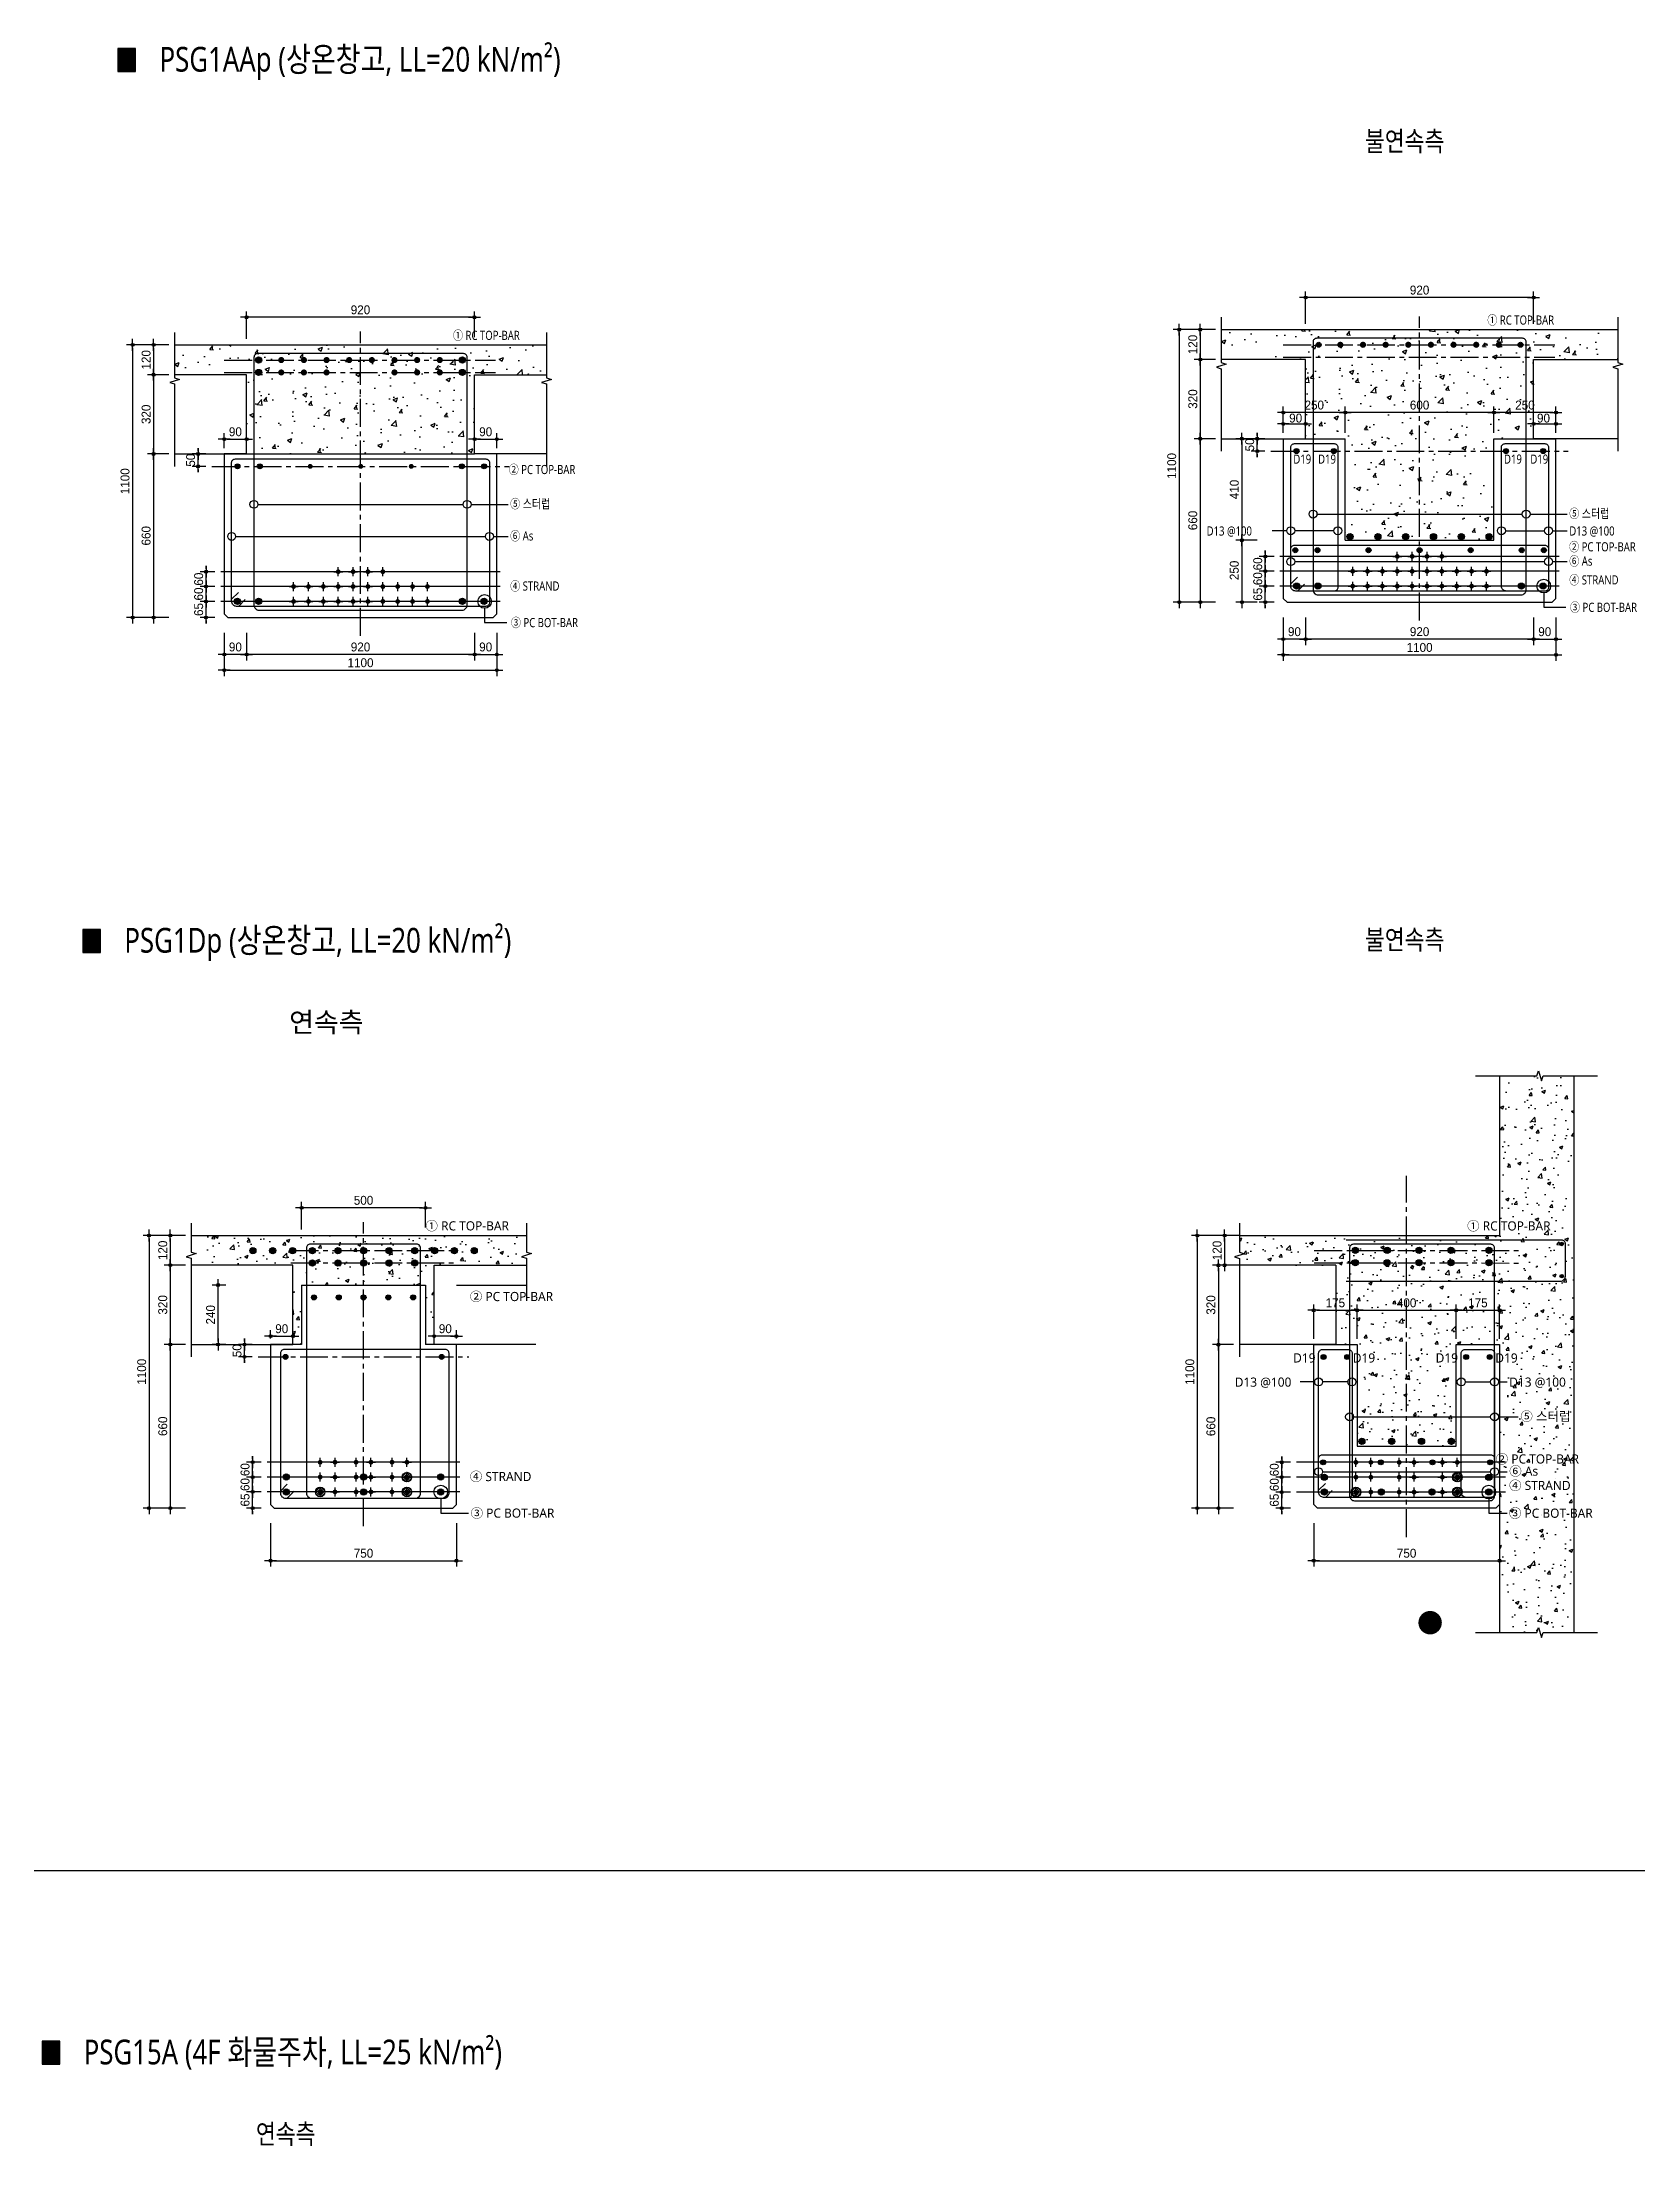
# Model space of a CAD drawing. Header units: millimetres. Extents: x 11948722 to 13111668, y -10771712 to -10232988.
# Drawn here: x 13103358 to 13109793, y -10425862 to -10417372 of the extents above; entities that cross this region are included whole.
import ezdxf
from ezdxf.enums import TextEntityAlignment as Align

# ---------------------------------------------------------------- set-up
doc = ezdxf.new("R2010")
doc.units = ezdxf.units.MM
doc.header["$LTSCALE"] = 150
doc.header["$MEASUREMENT"] = 0
for name, pattern in [('CEN', [6.2, 6, -0.1, 0, -0.1]), ('CENTER', [50.8, 31.75, -6.35, 6.35, -6.35]), ('CENTER2', [1.125, 0.75, -0.125, 0.125, -0.125]), ('HIDDEN', [2, 1, -1])]:
    doc.linetypes.add(name, pattern=pattern)
doc.layers.get('0').update_dxf_attribs({"linetype": 'CONTINUOUS'})
doc.layers.get('Defpoints').update_dxf_attribs({"color": 117, "linetype": 'CONTINUOUS'})
for name, color, linetype in [('0-TXT', 7, 'CONTINUOUS'), ('2023_0223 도연', 7, 'CONTINUOUS'), ('BAR', 3, 'CONTINUOUS'), ('CENT', 1, 'CEN'), ('CON-C', 2, 'CONTINUOUS'), ('DIM', 7, 'CONTINUOUS'), ('ETC', 8, 'CONTINUOUS'), ('FIN', 5, 'CONTINUOUS'), ('H', 2, 'HIDDEN'), ('SIT', 7, 'CONTINUOUS'), ('STRAND', 7, 'CENTER2'), ('TEXT', 3, 'CONTINUOUS')]:
    doc.layers.add(name, color=color, linetype=linetype)
doc.styles.get("Standard").update_dxf_attribs({"font": 'NanumGothic.ttf'})
doc.styles.add('돋움', font='')
doc.styles.get('돋움').set_extended_font_data('Dotum')
doc.linetypes.add('ZIGZAG', pattern='A,0.0001,-0.2,[131,ltypeshp.shx,S=0.2,R=0,X=-0.2,Y=0],-0.4,[131,ltypeshp.shx,S=0.2,R=180,X=0.2,Y=0],-0.2', length=0.8001)
doc.dimstyles.new('S_10', dxfattribs={"dimscale": 10, "dimtxt": 3, "dimasz": 1, "dimexe": 2, "dimexo": 2, "dimgap": 1, "dimtad": 1, "dimdec": 0, "dimzin": 0, "dimdsep": 46, "dimtxsty": '돋움', "dimblk1": 'DD', "dimblk2": 'DD', "dimsah": 1, "dimcen": 2.5, "dimdle": 8, "dimclrd": 256, "dimclre": 256, "dimclrt": 3, "dimadec": 0, "dimazin": 0, "dimtfac": 1, "dimtdec": 0, "dimtix": 1, "dimtmove": 2, "dimatfit": 3, "dimldrblk": 'DD', "dimfxl": 1, "dimtolj": 1, "dimtzin": 0, "dimarcsym": 0})

msp = doc.modelspace()

# ---------------------------------------------------------------- texts
at = {"width": 0.8}
for s, p in [('PSG1AAp (상온창고, LL=20 kN/m²)', (13103831.9, -10417441.3)), ('PSG1Dp (상온창고, LL=20 kN/m²)', (13103689.8, -10420996.6)), ('PSG15A (4F 화물주차, LL=25 kN/m²)', (13103525.8, -10425482.8))]:
    msp.add_text(s, height=99.792, dxfattribs=at).set_placement(p, align=Align.MIDDLE_LEFT)
for s, p in [('불연속측', (13108855.8, -10417772)), ('불연속측', (13108855.8, -10420994.1)), ('연속측', (13104340.8, -10425813.4))]:
    msp.add_text(s, height=79.83, dxfattribs=at).set_placement(p, align=Align.MIDDLE_CENTER)
msp.add_text('연속측', height=79.83).set_placement((13104504.9, -10421327.3), align=Align.MIDDLE_CENTER)
at = {"layer": '0-TXT', "ltscale": 0.8, "width": 0.8}
for s, p in [('① RC TOP-BAR', (13109189.3, -10418475.3, 0)), ('① RC TOP-BAR', (13105016, -10418537, 0)), ('② PC TOP-BAR', (13105240.8, -10419078.4, 0)), ('D19', (13108406.5, -10419036.4, 0)), ('D19', (13108506.4, -10419036.4, 0)), ('D19', (13109256.5, -10419036.4, 0)), ('D19', (13109362.8, -10419036.4, 0)), ('⑤ 스터럽', (13105246.7, -10419216.7, 0)), ('D13 @100', (13108056.6, -10419326.4, 0)), ('⑤ 스터럽', (13109519.9, -10419255.9, 0)), ('D13 @100', (13109519.9, -10419326.4, 0)), ('⑥ As', (13105246.7, -10419346.2, 0)), ('② PC TOP-BAR', (13109519.4, -10419390.3, 0)), ('⑥ As', (13109519.9, -10419448, 0)), ('④ STRAND', (13105246.7, -10419548.6, 0)), ('④ STRAND', (13109519.9, -10419523.8, 0)), ('③ PC BOT-BAR', (13109522.9, -10419634.4, 0)), ('③ PC BOT-BAR', (13105249.7, -10419696.1, 0))]:
    msp.add_text(s, height=36.96, dxfattribs=at).set_placement(p, align=Align.TOP_LEFT)
at = {"layer": '0-TXT', "ltscale": 0.8}
for s, p in [('① RC TOP-BAR', (13104904.8, -10422130.5, 0)), ('① RC TOP-BAR', (13109107.6, -10422130.8, 0)), ('② PC TOP-BAR', (13105083.8, -10422415.7)), ('D19', (13108405.7, -10422663.5, 0)), ('D19', (13108646.5, -10422663.5, 0)), ('D19', (13108980.7, -10422663.5, 0)), ('D19', (13109221.5, -10422663.5, 0)), ('⑤ 스터럽', (13109322.6, -10422899.1, 0)), ('② PC TOP-BAR', (13109223.1, -10423071.2, 0)), ('④ STRAND', (13105083.8, -10423142.1, 0)), ('⑥ As', (13109277.6, -10423120.3, 0)), ('④ STRAND', (13109276.9, -10423178.1, 0)), ('③ PC BOT-BAR', (13105086.8, -10423289.7, 0)), ('③ PC BOT-BAR', (13109276.3, -10423289.9, 0)), ('③ PC BOT-BAR', (13109276.3, -10423290.2, 0))]:
    msp.add_text(s, height=36.96, dxfattribs=at).set_placement(p, align=Align.TOP_LEFT)
for rotation, p in [(0.02066, (13108170.1, -10422761.2, 0)), (359.97934, (13109277.6, -10422761.1, 0))]:
    msp.add_text('D13 @100', height=36.96, rotation=rotation, dxfattribs=at).set_placement(p, align=Align.TOP_LEFT)

# ---------------------------------------------------------------- blocks, each defined once
blk = doc.blocks.new('DD')
blk.add_line((-2, 0), (2, 0))
for radius in [0.5, 0.25]:
    blk.add_circle((0, 0), radius)
blk = doc.blocks.new('*D1341')
at = {"layer": 'Defpoints', "color": 0, "ltscale": 1200}
for p in [(13108214, -10422188.3), (13108129, -10422308.3), (13108214, -10422308.3)]:
    blk.add_point(p, dxfattribs=at)
at = {"layer": 'DIM', "lineweight": -2}
for p, q in [((13108190, -10422188.3), (13108105, -10422188.3)), ((13108129, -10422200.3), (13108129, -10422296.3)), ((13108190, -10422308.3), (13108105, -10422308.3))]:
    blk.add_line(p, q, dxfattribs=at)
at = {"layer": 'DIM', "lineweight": -2, "ltscale": 1200, "xscale": 12, "yscale": 12, "zscale": 12}
for p, rotation in [((13108129, -10422188.3), 90), ((13108129, -10422308.3), 270)]:
    blk.add_blockref('DD', p, dxfattribs=dict(at, rotation=rotation))
at = {"layer": 'DIM', "ltscale": 1200, "insert": (13108099, -10422248.3), "char_height": 36, "attachment_point": 5, "rotation": 90, "style": '돋움'}
blk.add_mtext('\\A1;120', dxfattribs=at)
blk = doc.blocks.new('*D1342')
at = {"layer": 'Defpoints', "color": 0, "ltscale": 1200}
for p in [(13108214, -10422308.3), (13108104, -10422628.3), (13108189, -10422628.3)]:
    blk.add_point(p, dxfattribs=at)
at = {"layer": 'DIM', "lineweight": -2}
for p, q in [((13108190, -10422308.3), (13108080, -10422308.3)), ((13108104, -10422320.3), (13108104, -10422616.3)), ((13108165, -10422628.3), (13108080, -10422628.3))]:
    blk.add_line(p, q, dxfattribs=at)
at = {"layer": 'DIM', "lineweight": -2, "ltscale": 1200, "xscale": 12, "yscale": 12, "zscale": 12}
for p, rotation in [((13108104, -10422308.3), 90), ((13108104, -10422628.3), 270)]:
    blk.add_blockref('DD', p, dxfattribs=dict(at, rotation=rotation))
at = {"layer": 'DIM', "ltscale": 1200, "insert": (13108074, -10422468.3), "char_height": 36, "attachment_point": 5, "rotation": 90, "style": '돋움'}
blk.add_mtext('\\A1;320', dxfattribs=at)
blk = doc.blocks.new('*D1343')
at = {"layer": 'Defpoints', "color": 0, "ltscale": 1200}
for p in [(13108189, -10422628.3), (13108104, -10423288.3), (13108189, -10423288.3)]:
    blk.add_point(p, dxfattribs=at)
at = {"layer": 'DIM', "lineweight": -2}
for p, q in [((13108165, -10422628.3), (13108080, -10422628.3)), ((13108104, -10422640.3), (13108104, -10423276.3)), ((13108165, -10423288.3), (13108080, -10423288.3))]:
    blk.add_line(p, q, dxfattribs=at)
at = {"layer": 'DIM', "lineweight": -2, "ltscale": 1200, "xscale": 12, "yscale": 12, "zscale": 12}
for p, rotation in [((13108104, -10422628.3), 90), ((13108104, -10423288.3), 270)]:
    blk.add_blockref('DD', p, dxfattribs=dict(at, rotation=rotation))
at = {"layer": 'DIM', "ltscale": 1200, "insert": (13108074, -10422958.3), "char_height": 36, "attachment_point": 5, "rotation": 90, "style": '돋움'}
blk.add_mtext('\\A1;660', dxfattribs=at)
blk = doc.blocks.new('*D1344')
at = {"layer": 'Defpoints', "color": 0, "ltscale": 1200}
for p in [(13108129, -10422188.3), (13108019, -10423288.3), (13108104, -10423288.3)]:
    blk.add_point(p, dxfattribs=at)
at = {"layer": 'DIM', "lineweight": -2}
for p, q in [((13108105, -10422188.3), (13107995, -10422188.3)), ((13108019, -10422200.3), (13108019, -10423276.3)), ((13108080, -10423288.3), (13107995, -10423288.3))]:
    blk.add_line(p, q, dxfattribs=at)
at = {"layer": 'DIM', "lineweight": -2, "ltscale": 1200, "xscale": 12, "yscale": 12, "zscale": 12}
for p, rotation in [((13108019, -10422188.3), 90), ((13108019, -10423288.3), 270)]:
    blk.add_blockref('DD', p, dxfattribs=dict(at, rotation=rotation))
at = {"layer": 'DIM', "ltscale": 1200, "insert": (13107989, -10422738.3), "char_height": 36, "attachment_point": 5, "rotation": 90, "style": '돋움'}
blk.add_mtext('\\A1;1100', dxfattribs=at)
blk = doc.blocks.new('*D1345')
at = {"layer": 'Defpoints', "color": 0, "ltscale": 1200}
for p in [(13108488.6, -10423325.2), (13109238.7, -10423326.3), (13109238.7, -10423500.3)]:
    blk.add_point(p, dxfattribs=at)
at = {"layer": 'DIM', "lineweight": -2}
for p, q in [((13108488.6, -10423349.2), (13108488.6, -10423524.3)), ((13109238.7, -10423350.3), (13109238.7, -10423524.3)), ((13108500.6, -10423500.3), (13109226.7, -10423500.3))]:
    blk.add_line(p, q, dxfattribs=at)
at = {"layer": 'DIM', "lineweight": -2, "ltscale": 1200, "xscale": 12, "yscale": 12, "zscale": 12, "rotation": 180}
blk.add_blockref('DD', (13108488.6, -10423500.3), dxfattribs=at)
at = {"layer": 'DIM', "lineweight": -2, "ltscale": 1200, "xscale": 12, "yscale": 12, "zscale": 12}
blk.add_blockref('DD', (13109238.7, -10423500.3), dxfattribs=at)
at = {"layer": 'DIM', "ltscale": 1200, "insert": (13108863.7, -10423470.3), "char_height": 36, "attachment_point": 5, "style": '돋움'}
blk.add_mtext('\\A1;750', dxfattribs=at)
blk = doc.blocks.new('*D1346')
at = {"layer": 'Defpoints', "color": 0, "ltscale": 1200}
for p in [(13108663.7, -10422489.9), (13108488.7, -10422628.3), (13108663.7, -10422628.3)]:
    blk.add_point(p, dxfattribs=at)
at = {"layer": 'DIM', "lineweight": -2}
for p, q in [((13108488.7, -10422604.3), (13108488.7, -10422465.9)), ((13108663.7, -10422604.3), (13108663.7, -10422465.9)), ((13108500.7, -10422489.9), (13108651.7, -10422489.9))]:
    blk.add_line(p, q, dxfattribs=at)
at = {"layer": 'DIM', "lineweight": -2, "ltscale": 1200, "xscale": 12, "yscale": 12, "zscale": 12, "rotation": 180}
blk.add_blockref('DD', (13108488.7, -10422489.9), dxfattribs=at)
at = {"layer": 'DIM', "lineweight": -2, "ltscale": 1200, "xscale": 12, "yscale": 12, "zscale": 12}
blk.add_blockref('DD', (13108663.7, -10422489.9), dxfattribs=at)
at = {"layer": 'DIM', "ltscale": 1200, "insert": (13108576.2, -10422459.9), "char_height": 36, "attachment_point": 5, "style": '돋움'}
blk.add_mtext('\\A1;175', dxfattribs=at)
blk = doc.blocks.new('*D1347')
at = {"layer": 'Defpoints', "color": 0, "ltscale": 1200}
for p in [(13109063.7, -10422489.9), (13108663.7, -10422628.3), (13109063.7, -10422628.3)]:
    blk.add_point(p, dxfattribs=at)
at = {"layer": 'DIM', "lineweight": -2}
for p, q in [((13108663.7, -10422604.3), (13108663.7, -10422465.9)), ((13109063.7, -10422604.3), (13109063.7, -10422465.9)), ((13108675.7, -10422489.9), (13109051.7, -10422489.9))]:
    blk.add_line(p, q, dxfattribs=at)
at = {"layer": 'DIM', "lineweight": -2, "ltscale": 1200, "xscale": 12, "yscale": 12, "zscale": 12, "rotation": 180}
blk.add_blockref('DD', (13108663.7, -10422489.9), dxfattribs=at)
at = {"layer": 'DIM', "lineweight": -2, "ltscale": 1200, "xscale": 12, "yscale": 12, "zscale": 12}
blk.add_blockref('DD', (13109063.7, -10422489.9), dxfattribs=at)
at = {"layer": 'DIM', "ltscale": 1200, "insert": (13108863.7, -10422459.9), "char_height": 36, "attachment_point": 5, "style": '돋움'}
blk.add_mtext('\\A1;400', dxfattribs=at)
blk = doc.blocks.new('*D1348')
at = {"layer": 'Defpoints', "color": 0, "ltscale": 1200}
for p in [(13109238.7, -10422489.9), (13109063.7, -10422628.3), (13109238.7, -10422628.3)]:
    blk.add_point(p, dxfattribs=at)
at = {"layer": 'DIM', "lineweight": -2}
for p, q in [((13109063.7, -10422604.3), (13109063.7, -10422465.9)), ((13109238.7, -10422604.3), (13109238.7, -10422465.9)), ((13109075.7, -10422489.9), (13109226.7, -10422489.9))]:
    blk.add_line(p, q, dxfattribs=at)
at = {"layer": 'DIM', "lineweight": -2, "ltscale": 1200, "xscale": 12, "yscale": 12, "zscale": 12, "rotation": 180}
blk.add_blockref('DD', (13109063.7, -10422489.9), dxfattribs=at)
at = {"layer": 'DIM', "lineweight": -2, "ltscale": 1200, "xscale": 12, "yscale": 12, "zscale": 12}
blk.add_blockref('DD', (13109238.7, -10422489.9), dxfattribs=at)
at = {"layer": 'DIM', "ltscale": 1200, "insert": (13109151.2, -10422459.9), "char_height": 36, "attachment_point": 5, "style": '돋움'}
blk.add_mtext('\\A1;175', dxfattribs=at)
blk = doc.blocks.new('strand')
at = {"layer": 'STRAND'}
for p, q in [((-18, 0), (18, 0)), ((0, -18), (0, 18))]:
    blk.add_line(p, q, dxfattribs=at)
at = {"layer": 'STRAND', "const_width": 9.6}
blk.add_lwpolyline([(-4.8, 0, 1), (4.8, 0, 1)], format="xyb", close=True, dxfattribs=at)
blk = doc.blocks.new('*D1349')
at = {"layer": 'Defpoints', "color": 0, "ltscale": 1200}
for p in [(13108359.9, -10423163.3), (13108419.3, -10423163.3), (13108419.3, -10423223.3)]:
    blk.add_point(p, dxfattribs=at)
at = {"layer": 'DIM', "lineweight": -2}
for p, q in [((13108359.9, -10423151.3), (13108359.9, -10423139.3)), ((13108395.3, -10423163.3), (13108335.9, -10423163.3)), ((13108395.3, -10423223.3), (13108335.9, -10423223.3)), ((13108359.9, -10423223.3), (13108359.9, -10423163.3)), ((13108359.9, -10423235.3), (13108359.9, -10423247.3))]:
    blk.add_line(p, q, dxfattribs=at)
at = {"layer": 'DIM', "lineweight": -2, "ltscale": 1200, "xscale": 12, "yscale": 12, "zscale": 12}
for p, rotation in [((13108359.9, -10423163.3), 270), ((13108359.9, -10423223.3), 90)]:
    blk.add_blockref('DD', p, dxfattribs=dict(at, rotation=rotation))
at = {"layer": 'DIM', "ltscale": 1200, "insert": (13108329.9, -10423193.3), "char_height": 36, "attachment_point": 5, "rotation": 90, "style": '돋움'}
blk.add_mtext('\\A1;60', dxfattribs=at)
blk = doc.blocks.new('*D1350')
at = {"layer": 'Defpoints', "color": 0, "ltscale": 1200}
for p in [(13108359.9, -10423103.3), (13108419.3, -10423103.3), (13108419.3, -10423163.3)]:
    blk.add_point(p, dxfattribs=at)
at = {"layer": 'DIM', "lineweight": -2}
for p, q in [((13108395.3, -10423103.3), (13108335.9, -10423103.3)), ((13108359.9, -10423091.3), (13108359.9, -10423079.3)), ((13108359.9, -10423163.3), (13108359.9, -10423103.3)), ((13108395.3, -10423163.3), (13108335.9, -10423163.3)), ((13108359.9, -10423175.3), (13108359.9, -10423187.3))]:
    blk.add_line(p, q, dxfattribs=at)
at = {"layer": 'DIM', "lineweight": -2, "ltscale": 1200, "xscale": 12, "yscale": 12, "zscale": 12}
for p, rotation in [((13108359.9, -10423103.3), 270), ((13108359.9, -10423163.3), 90)]:
    blk.add_blockref('DD', p, dxfattribs=dict(at, rotation=rotation))
at = {"layer": 'DIM', "ltscale": 1200, "insert": (13108329.9, -10423133.3), "char_height": 36, "attachment_point": 5, "rotation": 90, "style": '돋움'}
blk.add_mtext('\\A1;60', dxfattribs=at)
blk = doc.blocks.new('*D1351')
at = {"layer": 'Defpoints', "color": 0, "ltscale": 1200}
for p in [(13108359.9, -10423223.3), (13108419.3, -10423223.3), (13108419.3, -10423288.3)]:
    blk.add_point(p, dxfattribs=at)
at = {"layer": 'DIM', "lineweight": -2}
for p, q in [((13108395.3, -10423223.3), (13108335.9, -10423223.3)), ((13108359.9, -10423211.3), (13108359.9, -10423199.3)), ((13108359.9, -10423288.3), (13108359.9, -10423223.3)), ((13108395.3, -10423288.3), (13108335.9, -10423288.3)), ((13108359.9, -10423300.3), (13108359.9, -10423312.3))]:
    blk.add_line(p, q, dxfattribs=at)
at = {"layer": 'DIM', "lineweight": -2, "ltscale": 1200, "xscale": 12, "yscale": 12, "zscale": 12}
for p, rotation in [((13108359.9, -10423223.3), 270), ((13108359.9, -10423288.3), 90)]:
    blk.add_blockref('DD', p, dxfattribs=dict(at, rotation=rotation))
at = {"layer": 'DIM', "ltscale": 1200, "insert": (13108329.9, -10423255.8), "char_height": 36, "attachment_point": 5, "rotation": 90, "style": '돋움'}
blk.add_mtext('\\A1;65', dxfattribs=at)
blk = doc.blocks.new('*D1352')
at = {"layer": 'Defpoints', "color": 0, "ltscale": 1200}
for p in [(13104207, -10423162.8), (13104266.5, -10423162.8), (13104266.5, -10423222.8)]:
    blk.add_point(p, dxfattribs=at)
at = {"layer": 'DIM', "lineweight": -2}
for p, q in [((13104207, -10423150.8), (13104207, -10423138.8)), ((13104242.5, -10423162.8), (13104183, -10423162.8)), ((13104242.5, -10423222.8), (13104183, -10423222.8)), ((13104207, -10423222.8), (13104207, -10423162.8)), ((13104207, -10423234.8), (13104207, -10423246.8))]:
    blk.add_line(p, q, dxfattribs=at)
at = {"layer": 'DIM', "lineweight": -2, "ltscale": 1200, "xscale": 12, "yscale": 12, "zscale": 12}
for p, rotation in [((13104207, -10423162.8), 270), ((13104207, -10423222.8), 90)]:
    blk.add_blockref('DD', p, dxfattribs=dict(at, rotation=rotation))
at = {"layer": 'DIM', "ltscale": 1200, "insert": (13104177, -10423192.8), "char_height": 36, "attachment_point": 5, "rotation": 90, "style": '돋움'}
blk.add_mtext('\\A1;60', dxfattribs=at)
blk = doc.blocks.new('*D1353')
at = {"layer": 'Defpoints', "color": 0, "ltscale": 1200}
for p in [(13104207, -10423222.8), (13104266.5, -10423222.8), (13104266.5, -10423287.8)]:
    blk.add_point(p, dxfattribs=at)
at = {"layer": 'DIM', "lineweight": -2}
for p, q in [((13104242.5, -10423222.8), (13104183, -10423222.8)), ((13104207, -10423210.8), (13104207, -10423198.8)), ((13104207, -10423287.8), (13104207, -10423222.8)), ((13104242.5, -10423287.8), (13104183, -10423287.8)), ((13104207, -10423299.8), (13104207, -10423311.8))]:
    blk.add_line(p, q, dxfattribs=at)
at = {"layer": 'DIM', "lineweight": -2, "ltscale": 1200, "xscale": 12, "yscale": 12, "zscale": 12}
for p, rotation in [((13104207, -10423222.8), 270), ((13104207, -10423287.8), 90)]:
    blk.add_blockref('DD', p, dxfattribs=dict(at, rotation=rotation))
at = {"layer": 'DIM', "ltscale": 1200, "insert": (13104177, -10423255.3), "char_height": 36, "attachment_point": 5, "rotation": 90, "style": '돋움'}
blk.add_mtext('\\A1;65', dxfattribs=at)
blk = doc.blocks.new('*D1354')
at = {"layer": 'Defpoints', "color": 0, "ltscale": 1200}
for p in [(13104279.9, -10423325.2), (13105029.9, -10423325.2), (13105029.9, -10423500.3)]:
    blk.add_point(p, dxfattribs=at)
at = {"layer": 'DIM', "lineweight": -2}
for p, q in [((13104279.9, -10423349.2), (13104279.9, -10423524.3)), ((13105029.9, -10423349.2), (13105029.9, -10423524.3)), ((13104291.9, -10423500.3), (13105017.9, -10423500.3))]:
    blk.add_line(p, q, dxfattribs=at)
at = {"layer": 'DIM', "lineweight": -2, "ltscale": 1200, "xscale": 12, "yscale": 12, "zscale": 12, "rotation": 180}
blk.add_blockref('DD', (13104279.9, -10423500.3), dxfattribs=at)
at = {"layer": 'DIM', "lineweight": -2, "ltscale": 1200, "xscale": 12, "yscale": 12, "zscale": 12}
blk.add_blockref('DD', (13105029.9, -10423500.3), dxfattribs=at)
at = {"layer": 'DIM', "ltscale": 1200, "insert": (13104654.9, -10423470.3), "char_height": 36, "attachment_point": 5, "style": '돋움'}
blk.add_mtext('\\A1;750', dxfattribs=at)
blk = doc.blocks.new('*D1355')
at = {"layer": 'Defpoints', "color": 0, "ltscale": 1200}
for p in [(13103959.9, -10422187.8), (13103874.9, -10422307.8), (13103959.9, -10422307.8)]:
    blk.add_point(p, dxfattribs=at)
at = {"layer": 'DIM', "lineweight": -2}
for p, q in [((13103935.9, -10422187.8), (13103850.9, -10422187.8)), ((13103874.9, -10422199.8), (13103874.9, -10422295.8)), ((13103935.9, -10422307.8), (13103850.9, -10422307.8))]:
    blk.add_line(p, q, dxfattribs=at)
at = {"layer": 'DIM', "lineweight": -2, "ltscale": 1200, "xscale": 12, "yscale": 12, "zscale": 12}
for p, rotation in [((13103874.9, -10422187.8), 90), ((13103874.9, -10422307.8), 270)]:
    blk.add_blockref('DD', p, dxfattribs=dict(at, rotation=rotation))
at = {"layer": 'DIM', "ltscale": 1200, "insert": (13103844.9, -10422247.8), "char_height": 36, "attachment_point": 5, "rotation": 90, "style": '돋움'}
blk.add_mtext('\\A1;120', dxfattribs=at)
blk = doc.blocks.new('*D1356')
at = {"layer": 'Defpoints', "color": 0, "ltscale": 1200}
for p in [(13103959.9, -10422307.8), (13103874.9, -10422627.8), (13103959.9, -10422627.8)]:
    blk.add_point(p, dxfattribs=at)
at = {"layer": 'DIM', "lineweight": -2}
for p, q in [((13103935.9, -10422307.8), (13103850.9, -10422307.8)), ((13103874.9, -10422319.8), (13103874.9, -10422615.8)), ((13103935.9, -10422627.8), (13103850.9, -10422627.8))]:
    blk.add_line(p, q, dxfattribs=at)
at = {"layer": 'DIM', "lineweight": -2, "ltscale": 1200, "xscale": 12, "yscale": 12, "zscale": 12}
for p, rotation in [((13103874.9, -10422307.8), 90), ((13103874.9, -10422627.8), 270)]:
    blk.add_blockref('DD', p, dxfattribs=dict(at, rotation=rotation))
at = {"layer": 'DIM', "ltscale": 1200, "insert": (13103844.9, -10422467.8), "char_height": 36, "attachment_point": 5, "rotation": 90, "style": '돋움'}
blk.add_mtext('\\A1;320', dxfattribs=at)
blk = doc.blocks.new('*D1357')
at = {"layer": 'Defpoints', "color": 0, "ltscale": 1200}
for p in [(13103959.9, -10422627.8), (13103874.9, -10423287.8), (13103959.9, -10423287.8)]:
    blk.add_point(p, dxfattribs=at)
at = {"layer": 'DIM', "lineweight": -2}
for p, q in [((13103935.9, -10422627.8), (13103850.9, -10422627.8)), ((13103874.9, -10422639.8), (13103874.9, -10423275.8)), ((13103935.9, -10423287.8), (13103850.9, -10423287.8))]:
    blk.add_line(p, q, dxfattribs=at)
at = {"layer": 'DIM', "lineweight": -2, "ltscale": 1200, "xscale": 12, "yscale": 12, "zscale": 12}
for p, rotation in [((13103874.9, -10422627.8), 90), ((13103874.9, -10423287.8), 270)]:
    blk.add_blockref('DD', p, dxfattribs=dict(at, rotation=rotation))
at = {"layer": 'DIM', "ltscale": 1200, "insert": (13103844.9, -10422957.8), "char_height": 36, "attachment_point": 5, "rotation": 90, "style": '돋움'}
blk.add_mtext('\\A1;660', dxfattribs=at)
blk = doc.blocks.new('*D1358')
at = {"layer": 'Defpoints', "color": 0, "ltscale": 1200}
for p in [(13103874.9, -10422187.8), (13103789.9, -10423287.8), (13103874.9, -10423287.8)]:
    blk.add_point(p, dxfattribs=at)
at = {"layer": 'DIM', "lineweight": -2}
for p, q in [((13103850.9, -10422187.8), (13103765.9, -10422187.8)), ((13103789.9, -10422199.8), (13103789.9, -10423275.8)), ((13103850.9, -10423287.8), (13103765.9, -10423287.8))]:
    blk.add_line(p, q, dxfattribs=at)
at = {"layer": 'DIM', "lineweight": -2, "ltscale": 1200, "xscale": 12, "yscale": 12, "zscale": 12}
for p, rotation in [((13103789.9, -10422187.8), 90), ((13103789.9, -10423287.8), 270)]:
    blk.add_blockref('DD', p, dxfattribs=dict(at, rotation=rotation))
at = {"layer": 'DIM', "ltscale": 1200, "insert": (13103759.9, -10422737.8), "char_height": 36, "attachment_point": 5, "rotation": 90, "style": '돋움'}
blk.add_mtext('\\A1;1100', dxfattribs=at)
blk = doc.blocks.new('*D1359')
at = {"layer": 'Defpoints', "color": 0, "ltscale": 1200}
for p in [(13104279.9, -10422627.8), (13104369.9, -10422594.3), (13104369.9, -10422627.8)]:
    blk.add_point(p, dxfattribs=at)
at = {"layer": 'DIM', "lineweight": -2}
for p, q in [((13104279.9, -10422603.8), (13104279.9, -10422570.3)), ((13104291.9, -10422594.3), (13104357.9, -10422594.3)), ((13104369.9, -10422603.8), (13104369.9, -10422570.3))]:
    blk.add_line(p, q, dxfattribs=at)
at = {"layer": 'DIM', "lineweight": -2, "ltscale": 1200, "xscale": 12, "yscale": 12, "zscale": 12, "rotation": 180}
blk.add_blockref('DD', (13104279.9, -10422594.3), dxfattribs=at)
at = {"layer": 'DIM', "lineweight": -2, "ltscale": 1200, "xscale": 12, "yscale": 12, "zscale": 12}
blk.add_blockref('DD', (13104369.9, -10422594.3), dxfattribs=at)
at = {"layer": 'DIM', "ltscale": 1200, "insert": (13104324.9, -10422564.3), "char_height": 36, "attachment_point": 5, "style": '돋움'}
blk.add_mtext('\\A1;90', dxfattribs=at)
blk = doc.blocks.new('*D1360')
at = {"layer": 'Defpoints', "color": 0, "ltscale": 1200}
for p in [(13104174.6, -10422627.8), (13104229.9, -10422627.8), (13104229.9, -10422677.8)]:
    blk.add_point(p, dxfattribs=at)
at = {"layer": 'DIM', "lineweight": -2}
for p, q in [((13104205.9, -10422627.8), (13104150.6, -10422627.8)), ((13104174.6, -10422615.8), (13104174.6, -10422603.8)), ((13104174.6, -10422677.8), (13104174.6, -10422627.8)), ((13104205.9, -10422677.8), (13104150.6, -10422677.8)), ((13104174.6, -10422689.8), (13104174.6, -10422701.8))]:
    blk.add_line(p, q, dxfattribs=at)
at = {"layer": 'DIM', "lineweight": -2, "ltscale": 1200, "xscale": 12, "yscale": 12, "zscale": 12}
for p, rotation in [((13104174.6, -10422627.8), 270), ((13104174.6, -10422677.8), 90)]:
    blk.add_blockref('DD', p, dxfattribs=dict(at, rotation=rotation))
at = {"layer": 'DIM', "ltscale": 1200, "insert": (13104144.6, -10422652.8), "char_height": 36, "attachment_point": 5, "rotation": 90, "style": '돋움'}
blk.add_mtext('\\A1;50', dxfattribs=at)
blk = doc.blocks.new('*D1361')
at = {"layer": 'Defpoints', "color": 0, "ltscale": 1200}
for p in [(13104207, -10423102.8), (13104266.5, -10423102.8), (13104266.5, -10423162.8)]:
    blk.add_point(p, dxfattribs=at)
at = {"layer": 'DIM', "lineweight": -2}
for p, q in [((13104242.5, -10423102.8), (13104183, -10423102.8)), ((13104207, -10423090.8), (13104207, -10423078.8)), ((13104207, -10423162.8), (13104207, -10423102.8)), ((13104242.5, -10423162.8), (13104183, -10423162.8)), ((13104207, -10423174.8), (13104207, -10423186.8))]:
    blk.add_line(p, q, dxfattribs=at)
at = {"layer": 'DIM', "lineweight": -2, "ltscale": 1200, "xscale": 12, "yscale": 12, "zscale": 12}
for p, rotation in [((13104207, -10423102.8), 270), ((13104207, -10423162.8), 90)]:
    blk.add_blockref('DD', p, dxfattribs=dict(at, rotation=rotation))
at = {"layer": 'DIM', "ltscale": 1200, "insert": (13104177, -10423132.8), "char_height": 36, "attachment_point": 5, "rotation": 90, "style": '돋움'}
blk.add_mtext('\\A1;60', dxfattribs=at)
blk = doc.blocks.new('*D1362')
at = {"layer": 'Defpoints', "color": 0, "ltscale": 1200}
for p in [(13104404.9, -10422076.2), (13104404.9, -10422187.8), (13104904.9, -10422180.3)]:
    blk.add_point(p, dxfattribs=at)
at = {"layer": 'DIM', "lineweight": -2}
for p, q in [((13104404.9, -10422163.8), (13104404.9, -10422052.2)), ((13104892.9, -10422076.2), (13104416.9, -10422076.2)), ((13104904.9, -10422156.3), (13104904.9, -10422052.2))]:
    blk.add_line(p, q, dxfattribs=at)
at = {"layer": 'DIM', "lineweight": -2, "ltscale": 1200, "xscale": 12, "yscale": 12, "zscale": 12, "rotation": 180}
blk.add_blockref('DD', (13104404.9, -10422076.2), dxfattribs=at)
at = {"layer": 'DIM', "lineweight": -2, "ltscale": 1200, "xscale": 12, "yscale": 12, "zscale": 12}
blk.add_blockref('DD', (13104904.9, -10422076.2), dxfattribs=at)
at = {"layer": 'DIM', "ltscale": 1200, "insert": (13104654.9, -10422046.2), "char_height": 36, "attachment_point": 5, "style": '돋움'}
blk.add_mtext('\\A1;500', dxfattribs=at)
blk = doc.blocks.new('*D1363')
at = {"layer": 'Defpoints', "color": 0, "ltscale": 1200}
for p in [(13104068, -10422387.8), (13104123.3, -10422387.8), (13104123.3, -10422627.8)]:
    blk.add_point(p, dxfattribs=at)
at = {"layer": 'DIM', "lineweight": -2}
for p, q in [((13104099.3, -10422387.8), (13104044, -10422387.8)), ((13104068, -10422615.8), (13104068, -10422399.8)), ((13104099.3, -10422627.8), (13104044, -10422627.8))]:
    blk.add_line(p, q, dxfattribs=at)
at = {"layer": 'DIM', "lineweight": -2, "ltscale": 1200, "xscale": 12, "yscale": 12, "zscale": 12}
for p, rotation in [((13104068, -10422387.8), 90), ((13104068, -10422627.8), 270)]:
    blk.add_blockref('DD', p, dxfattribs=dict(at, rotation=rotation))
at = {"layer": 'DIM', "ltscale": 1200, "insert": (13104038, -10422507.8), "char_height": 36, "attachment_point": 5, "rotation": 90, "style": '돋움'}
blk.add_mtext('\\A1;240', dxfattribs=at)
blk = doc.blocks.new('*D1364')
at = {"layer": 'Defpoints', "color": 0, "ltscale": 1200}
for p in [(13104939.9, -10422594.3), (13104939.9, -10422627.8), (13105029.9, -10422627.8)]:
    blk.add_point(p, dxfattribs=at)
at = {"layer": 'DIM', "lineweight": -2}
for p, q in [((13104939.9, -10422603.8), (13104939.9, -10422570.3)), ((13105017.9, -10422594.3), (13104951.9, -10422594.3)), ((13105029.9, -10422603.8), (13105029.9, -10422570.3))]:
    blk.add_line(p, q, dxfattribs=at)
at = {"layer": 'DIM', "lineweight": -2, "ltscale": 1200, "xscale": 12, "yscale": 12, "zscale": 12, "rotation": 180}
blk.add_blockref('DD', (13104939.9, -10422594.3), dxfattribs=at)
at = {"layer": 'DIM', "lineweight": -2, "ltscale": 1200, "xscale": 12, "yscale": 12, "zscale": 12}
blk.add_blockref('DD', (13105029.9, -10422594.3), dxfattribs=at)
at = {"layer": 'DIM', "ltscale": 1200, "insert": (13104984.9, -10422564.3), "char_height": 36, "attachment_point": 5, "style": '돋움'}
blk.add_mtext('\\A1;90', dxfattribs=at)
blk = doc.blocks.new('*D1365')
at = {"layer": 'Defpoints', "color": 0, "ltscale": 1200}
for p in [(13104019.8, -10419569.2), (13104079.3, -10419569.2), (13104079.3, -10419629.2)]:
    blk.add_point(p, dxfattribs=at)
at = {"layer": 'DIM', "lineweight": -2}
for p, q in [((13104055.3, -10419569.2), (13103995.8, -10419569.2)), ((13104019.8, -10419557.2), (13104019.8, -10419545.2)), ((13104019.8, -10419629.2), (13104019.8, -10419569.2)), ((13104055.3, -10419629.2), (13103995.8, -10419629.2)), ((13104019.8, -10419641.2), (13104019.8, -10419653.2))]:
    blk.add_line(p, q, dxfattribs=at)
at = {"layer": 'DIM', "lineweight": -2, "ltscale": 1200, "xscale": 12, "yscale": 12, "zscale": 12}
for p, rotation in [((13104019.8, -10419569.2), 270), ((13104019.8, -10419629.2), 90)]:
    blk.add_blockref('DD', p, dxfattribs=dict(at, rotation=rotation))
at = {"layer": 'DIM', "ltscale": 1200, "insert": (13103989.8, -10419599.2), "char_height": 36, "attachment_point": 5, "rotation": 90, "style": '돋움'}
blk.add_mtext('\\A1;60', dxfattribs=at)
blk = doc.blocks.new('*D1366')
at = {"layer": 'Defpoints', "color": 0, "ltscale": 1200}
for p in [(13104019.8, -10419629.2), (13104079.3, -10419629.2), (13104079.3, -10419694.2)]:
    blk.add_point(p, dxfattribs=at)
at = {"layer": 'DIM', "lineweight": -2}
for p, q in [((13104055.3, -10419629.2), (13103995.8, -10419629.2)), ((13104019.8, -10419617.2), (13104019.8, -10419605.2)), ((13104019.8, -10419694.2), (13104019.8, -10419629.2)), ((13104055.3, -10419694.2), (13103995.8, -10419694.2)), ((13104019.8, -10419706.2), (13104019.8, -10419718.2))]:
    blk.add_line(p, q, dxfattribs=at)
at = {"layer": 'DIM', "lineweight": -2, "ltscale": 1200, "xscale": 12, "yscale": 12, "zscale": 12}
for p, rotation in [((13104019.8, -10419629.2), 270), ((13104019.8, -10419694.2), 90)]:
    blk.add_blockref('DD', p, dxfattribs=dict(at, rotation=rotation))
at = {"layer": 'DIM', "ltscale": 1200, "insert": (13103989.8, -10419661.7), "char_height": 36, "attachment_point": 5, "rotation": 90, "style": '돋움'}
blk.add_mtext('\\A1;65', dxfattribs=at)
blk = doc.blocks.new('*D1367')
at = {"layer": 'Defpoints', "color": 0, "ltscale": 1200}
for p in [(13104092.8, -10419731.7), (13105192.8, -10419731.7), (13105192.8, -10419906.8)]:
    blk.add_point(p, dxfattribs=at)
at = {"layer": 'DIM', "lineweight": -2}
for p, q in [((13104092.8, -10419755.7), (13104092.8, -10419930.8)), ((13105192.8, -10419755.7), (13105192.8, -10419930.8)), ((13104104.8, -10419906.8), (13105180.8, -10419906.8))]:
    blk.add_line(p, q, dxfattribs=at)
at = {"layer": 'DIM', "lineweight": -2, "ltscale": 1200, "xscale": 12, "yscale": 12, "zscale": 12, "rotation": 180}
blk.add_blockref('DD', (13104092.8, -10419906.8), dxfattribs=at)
at = {"layer": 'DIM', "lineweight": -2, "ltscale": 1200, "xscale": 12, "yscale": 12, "zscale": 12}
blk.add_blockref('DD', (13105192.8, -10419906.8), dxfattribs=at)
at = {"layer": 'DIM', "ltscale": 1200, "insert": (13104642.8, -10419876.8), "char_height": 36, "attachment_point": 5, "style": '돋움'}
blk.add_mtext('\\A1;1100', dxfattribs=at)
blk = doc.blocks.new('*D1368')
at = {"layer": 'Defpoints', "color": 0, "ltscale": 1200}
for p in [(13103892.8, -10418594.2), (13103807.8, -10418714.2), (13103892.8, -10418714.2)]:
    blk.add_point(p, dxfattribs=at)
at = {"layer": 'DIM', "lineweight": -2}
for p, q in [((13103868.8, -10418594.2), (13103783.8, -10418594.2)), ((13103807.8, -10418606.2), (13103807.8, -10418702.2)), ((13103868.8, -10418714.2), (13103783.8, -10418714.2))]:
    blk.add_line(p, q, dxfattribs=at)
at = {"layer": 'DIM', "lineweight": -2, "ltscale": 1200, "xscale": 12, "yscale": 12, "zscale": 12}
for p, rotation in [((13103807.8, -10418594.2), 90), ((13103807.8, -10418714.2), 270)]:
    blk.add_blockref('DD', p, dxfattribs=dict(at, rotation=rotation))
at = {"layer": 'DIM', "ltscale": 1200, "insert": (13103777.7, -10418654.2), "char_height": 36, "attachment_point": 5, "rotation": 90, "style": '돋움'}
blk.add_mtext('\\A1;120', dxfattribs=at)
blk = doc.blocks.new('*D1369')
at = {"layer": 'Defpoints', "color": 0, "ltscale": 1200}
for p in [(13103892.8, -10418714.2), (13103807.8, -10419034.2), (13103892.8, -10419034.2)]:
    blk.add_point(p, dxfattribs=at)
at = {"layer": 'DIM', "lineweight": -2}
for p, q in [((13103868.8, -10418714.2), (13103783.8, -10418714.2)), ((13103807.8, -10418726.2), (13103807.8, -10419022.2)), ((13103868.8, -10419034.2), (13103783.8, -10419034.2))]:
    blk.add_line(p, q, dxfattribs=at)
at = {"layer": 'DIM', "lineweight": -2, "ltscale": 1200, "xscale": 12, "yscale": 12, "zscale": 12}
for p, rotation in [((13103807.8, -10418714.2), 90), ((13103807.8, -10419034.2), 270)]:
    blk.add_blockref('DD', p, dxfattribs=dict(at, rotation=rotation))
at = {"layer": 'DIM', "ltscale": 1200, "insert": (13103777.7, -10418874.2), "char_height": 36, "attachment_point": 5, "rotation": 90, "style": '돋움'}
blk.add_mtext('\\A1;320', dxfattribs=at)
blk = doc.blocks.new('*D1370')
at = {"layer": 'Defpoints', "color": 0, "ltscale": 1200}
for p in [(13103892.8, -10419034.2), (13103807.8, -10419694.2), (13103892.8, -10419694.2)]:
    blk.add_point(p, dxfattribs=at)
at = {"layer": 'DIM', "lineweight": -2}
for p, q in [((13103868.8, -10419034.2), (13103783.8, -10419034.2)), ((13103807.8, -10419046.2), (13103807.8, -10419682.2)), ((13103868.8, -10419694.2), (13103783.8, -10419694.2))]:
    blk.add_line(p, q, dxfattribs=at)
at = {"layer": 'DIM', "lineweight": -2, "ltscale": 1200, "xscale": 12, "yscale": 12, "zscale": 12}
for p, rotation in [((13103807.8, -10419034.2), 90), ((13103807.8, -10419694.2), 270)]:
    blk.add_blockref('DD', p, dxfattribs=dict(at, rotation=rotation))
at = {"layer": 'DIM', "ltscale": 1200, "insert": (13103777.7, -10419364.2), "char_height": 36, "attachment_point": 5, "rotation": 90, "style": '돋움'}
blk.add_mtext('\\A1;660', dxfattribs=at)
blk = doc.blocks.new('*D1371')
at = {"layer": 'Defpoints', "color": 0, "ltscale": 1200}
for p in [(13103807.8, -10418594.2), (13103722.8, -10419694.2), (13103807.8, -10419694.2)]:
    blk.add_point(p, dxfattribs=at)
at = {"layer": 'DIM', "lineweight": -2}
for p, q in [((13103783.8, -10418594.2), (13103698.8, -10418594.2)), ((13103722.8, -10418606.2), (13103722.8, -10419682.2)), ((13103783.8, -10419694.2), (13103698.8, -10419694.2))]:
    blk.add_line(p, q, dxfattribs=at)
at = {"layer": 'DIM', "lineweight": -2, "ltscale": 1200, "xscale": 12, "yscale": 12, "zscale": 12}
for p, rotation in [((13103722.8, -10418594.2), 90), ((13103722.8, -10419694.2), 270)]:
    blk.add_blockref('DD', p, dxfattribs=dict(at, rotation=rotation))
at = {"layer": 'DIM', "ltscale": 1200, "insert": (13103692.7, -10419144.2), "char_height": 36, "attachment_point": 5, "rotation": 90, "style": '돋움'}
blk.add_mtext('\\A1;1100', dxfattribs=at)
blk = doc.blocks.new('*D1372')
at = {"layer": 'Defpoints', "color": 0, "ltscale": 1200}
for p in [(13104092.8, -10419731.7), (13104182.8, -10419731.7), (13104092.8, -10419843.2)]:
    blk.add_point(p, dxfattribs=at)
at = {"layer": 'DIM', "lineweight": -2}
for p, q in [((13104092.8, -10419755.7), (13104092.8, -10419867.2)), ((13104182.8, -10419755.7), (13104182.8, -10419867.2)), ((13104170.8, -10419843.2), (13104104.8, -10419843.2))]:
    blk.add_line(p, q, dxfattribs=at)
at = {"layer": 'DIM', "lineweight": -2, "ltscale": 1200, "xscale": 12, "yscale": 12, "zscale": 12, "rotation": 180}
blk.add_blockref('DD', (13104092.8, -10419843.2), dxfattribs=at)
at = {"layer": 'DIM', "lineweight": -2, "ltscale": 1200, "xscale": 12, "yscale": 12, "zscale": 12}
blk.add_blockref('DD', (13104182.8, -10419843.2), dxfattribs=at)
at = {"layer": 'DIM', "ltscale": 1200, "insert": (13104137.8, -10419813.2), "char_height": 36, "attachment_point": 5, "style": '돋움'}
blk.add_mtext('\\A1;90', dxfattribs=at)
blk = doc.blocks.new('*D1373')
at = {"layer": 'Defpoints', "color": 0, "ltscale": 1200}
for p in [(13104182.8, -10419731.7), (13105102.8, -10419731.7), (13104182.8, -10419843.2)]:
    blk.add_point(p, dxfattribs=at)
at = {"layer": 'DIM', "lineweight": -2}
for p, q in [((13104182.8, -10419755.7), (13104182.8, -10419867.2)), ((13105102.8, -10419755.7), (13105102.8, -10419867.2)), ((13105090.8, -10419843.2), (13104194.8, -10419843.2))]:
    blk.add_line(p, q, dxfattribs=at)
at = {"layer": 'DIM', "lineweight": -2, "ltscale": 1200, "xscale": 12, "yscale": 12, "zscale": 12, "rotation": 180}
blk.add_blockref('DD', (13104182.8, -10419843.2), dxfattribs=at)
at = {"layer": 'DIM', "lineweight": -2, "ltscale": 1200, "xscale": 12, "yscale": 12, "zscale": 12}
blk.add_blockref('DD', (13105102.8, -10419843.2), dxfattribs=at)
at = {"layer": 'DIM', "ltscale": 1200, "insert": (13104642.8, -10419813.2), "char_height": 36, "attachment_point": 5, "style": '돋움'}
blk.add_mtext('\\A1;920', dxfattribs=at)
blk = doc.blocks.new('*D1374')
at = {"layer": 'Defpoints', "color": 0, "ltscale": 1200}
for p in [(13105102.8, -10419731.7), (13105192.8, -10419731.7), (13105192.8, -10419843.2)]:
    blk.add_point(p, dxfattribs=at)
at = {"layer": 'DIM', "lineweight": -2}
for p, q in [((13105102.8, -10419755.7), (13105102.8, -10419867.2)), ((13105192.8, -10419755.7), (13105192.8, -10419867.2)), ((13105114.8, -10419843.2), (13105180.8, -10419843.2))]:
    blk.add_line(p, q, dxfattribs=at)
at = {"layer": 'DIM', "lineweight": -2, "ltscale": 1200, "xscale": 12, "yscale": 12, "zscale": 12, "rotation": 180}
blk.add_blockref('DD', (13105102.8, -10419843.2), dxfattribs=at)
at = {"layer": 'DIM', "lineweight": -2, "ltscale": 1200, "xscale": 12, "yscale": 12, "zscale": 12}
blk.add_blockref('DD', (13105192.8, -10419843.2), dxfattribs=at)
at = {"layer": 'DIM', "ltscale": 1200, "insert": (13105147.8, -10419813.2), "char_height": 36, "attachment_point": 5, "style": '돋움'}
blk.add_mtext('\\A1;90', dxfattribs=at)
blk = doc.blocks.new('*D1375')
at = {"layer": 'Defpoints', "color": 0, "ltscale": 1200}
for p in [(13104182.8, -10418974.8), (13104092.8, -10419034.2), (13104182.8, -10419034.2)]:
    blk.add_point(p, dxfattribs=at)
at = {"layer": 'DIM', "lineweight": -2}
for p, q in [((13104092.8, -10419010.2), (13104092.8, -10418950.8)), ((13104104.8, -10418974.8), (13104170.8, -10418974.8)), ((13104182.8, -10419010.2), (13104182.8, -10418950.8))]:
    blk.add_line(p, q, dxfattribs=at)
at = {"layer": 'DIM', "lineweight": -2, "ltscale": 1200, "xscale": 12, "yscale": 12, "zscale": 12, "rotation": 180}
blk.add_blockref('DD', (13104092.8, -10418974.8), dxfattribs=at)
at = {"layer": 'DIM', "lineweight": -2, "ltscale": 1200, "xscale": 12, "yscale": 12, "zscale": 12}
blk.add_blockref('DD', (13104182.8, -10418974.8), dxfattribs=at)
at = {"layer": 'DIM', "ltscale": 1200, "insert": (13104137.8, -10418944.8), "char_height": 36, "attachment_point": 5, "style": '돋움'}
blk.add_mtext('\\A1;90', dxfattribs=at)
blk = doc.blocks.new('*D1376')
at = {"layer": 'Defpoints', "color": 0, "ltscale": 1200}
for p in [(13104182.8, -10418482.7), (13104182.8, -10418593.7), (13105102.5, -10418586.7)]:
    blk.add_point(p, dxfattribs=at)
at = {"layer": 'DIM', "lineweight": -2}
for p, q in [((13104182.8, -10418569.7), (13104182.8, -10418458.7)), ((13105090.5, -10418482.7), (13104194.8, -10418482.7)), ((13105102.5, -10418562.7), (13105102.5, -10418458.7))]:
    blk.add_line(p, q, dxfattribs=at)
at = {"layer": 'DIM', "lineweight": -2, "ltscale": 1200, "xscale": 12, "yscale": 12, "zscale": 12, "rotation": 180}
blk.add_blockref('DD', (13104182.8, -10418482.7), dxfattribs=at)
at = {"layer": 'DIM', "lineweight": -2, "ltscale": 1200, "xscale": 12, "yscale": 12, "zscale": 12}
blk.add_blockref('DD', (13105102.5, -10418482.7), dxfattribs=at)
at = {"layer": 'DIM', "ltscale": 1200, "insert": (13104642.6, -10418452.7), "char_height": 36, "attachment_point": 5, "style": '돋움'}
blk.add_mtext('\\A1;920', dxfattribs=at)
blk = doc.blocks.new('*D1377')
at = {"layer": 'Defpoints', "color": 0, "ltscale": 1200}
for p in [(13103987.4, -10419034.2), (13104042.8, -10419034.2), (13104042.8, -10419084.2)]:
    blk.add_point(p, dxfattribs=at)
at = {"layer": 'DIM', "lineweight": -2}
for p, q in [((13104018.8, -10419034.2), (13103963.4, -10419034.2)), ((13103987.4, -10419022.2), (13103987.4, -10419010.2)), ((13103987.4, -10419084.2), (13103987.4, -10419034.2)), ((13104018.8, -10419084.2), (13103963.4, -10419084.2)), ((13103987.4, -10419096.2), (13103987.4, -10419108.2))]:
    blk.add_line(p, q, dxfattribs=at)
at = {"layer": 'DIM', "lineweight": -2, "ltscale": 1200, "xscale": 12, "yscale": 12, "zscale": 12}
for p, rotation in [((13103987.4, -10419034.2), 270), ((13103987.4, -10419084.2), 90)]:
    blk.add_blockref('DD', p, dxfattribs=dict(at, rotation=rotation))
at = {"layer": 'DIM', "ltscale": 1200, "insert": (13103957.4, -10419059.2), "char_height": 36, "attachment_point": 5, "rotation": 90, "style": '돋움'}
blk.add_mtext('\\A1;50', dxfattribs=at)
blk = doc.blocks.new('*D1378')
at = {"layer": 'Defpoints', "color": 0, "ltscale": 1200}
for p in [(13104019.8, -10419509.2), (13104079.3, -10419509.2), (13104079.3, -10419569.2)]:
    blk.add_point(p, dxfattribs=at)
at = {"layer": 'DIM', "lineweight": -2}
for p, q in [((13104019.8, -10419497.2), (13104019.8, -10419485.2)), ((13104055.3, -10419509.2), (13103995.8, -10419509.2)), ((13104055.3, -10419569.2), (13103995.8, -10419569.2)), ((13104019.8, -10419569.2), (13104019.8, -10419509.2)), ((13104019.8, -10419581.2), (13104019.8, -10419593.2))]:
    blk.add_line(p, q, dxfattribs=at)
at = {"layer": 'DIM', "lineweight": -2, "ltscale": 1200, "xscale": 12, "yscale": 12, "zscale": 12}
for p, rotation in [((13104019.8, -10419509.2), 270), ((13104019.8, -10419569.2), 90)]:
    blk.add_blockref('DD', p, dxfattribs=dict(at, rotation=rotation))
at = {"layer": 'DIM', "ltscale": 1200, "insert": (13103989.8, -10419539.2), "char_height": 36, "attachment_point": 5, "rotation": 90, "style": '돋움'}
blk.add_mtext('\\A1;60', dxfattribs=at)
blk = doc.blocks.new('*D1379')
at = {"layer": 'Defpoints', "color": 0, "ltscale": 1200}
for p in [(13105192.8, -10418974.8), (13105102.8, -10419034.2), (13105192.8, -10419034.2)]:
    blk.add_point(p, dxfattribs=at)
at = {"layer": 'DIM', "lineweight": -2}
for p, q in [((13105102.8, -10419010.2), (13105102.8, -10418950.8)), ((13105114.8, -10418974.8), (13105180.8, -10418974.8)), ((13105192.8, -10419010.2), (13105192.8, -10418950.8))]:
    blk.add_line(p, q, dxfattribs=at)
at = {"layer": 'DIM', "lineweight": -2, "ltscale": 1200, "xscale": 12, "yscale": 12, "zscale": 12, "rotation": 180}
blk.add_blockref('DD', (13105102.8, -10418974.8), dxfattribs=at)
at = {"layer": 'DIM', "lineweight": -2, "ltscale": 1200, "xscale": 12, "yscale": 12, "zscale": 12}
blk.add_blockref('DD', (13105192.8, -10418974.8), dxfattribs=at)
at = {"layer": 'DIM', "ltscale": 1200, "insert": (13105147.8, -10418944.8), "char_height": 36, "attachment_point": 5, "style": '돋움'}
blk.add_mtext('\\A1;90', dxfattribs=at)
blk = doc.blocks.new('*D1380')
at = {"layer": 'Defpoints', "color": 0, "ltscale": 1200}
for p in [(13108293.1, -10419507.5), (13108352.6, -10419507.5), (13108352.6, -10419567.5)]:
    blk.add_point(p, dxfattribs=at)
at = {"layer": 'DIM', "lineweight": -2}
for p, q in [((13108293.1, -10419495.5), (13108293.1, -10419483.5)), ((13108328.6, -10419507.5), (13108269.1, -10419507.5)), ((13108328.6, -10419567.5), (13108269.1, -10419567.5)), ((13108293.1, -10419567.5), (13108293.1, -10419507.5)), ((13108293.1, -10419579.5), (13108293.1, -10419591.5))]:
    blk.add_line(p, q, dxfattribs=at)
at = {"layer": 'DIM', "lineweight": -2, "ltscale": 1200, "xscale": 12, "yscale": 12, "zscale": 12}
for p, rotation in [((13108293.1, -10419507.5), 270), ((13108293.1, -10419567.5), 90)]:
    blk.add_blockref('DD', p, dxfattribs=dict(at, rotation=rotation))
at = {"layer": 'DIM', "ltscale": 1200, "insert": (13108263.1, -10419537.5), "char_height": 36, "attachment_point": 5, "rotation": 90, "style": '돋움'}
blk.add_mtext('\\A1;60', dxfattribs=at)
blk = doc.blocks.new('*D1381')
at = {"layer": 'Defpoints', "color": 0, "ltscale": 1200}
for p in [(13108293.1, -10419567.5), (13108352.6, -10419567.5), (13108352.6, -10419632.5)]:
    blk.add_point(p, dxfattribs=at)
at = {"layer": 'DIM', "lineweight": -2}
for p, q in [((13108328.6, -10419567.5), (13108269.1, -10419567.5)), ((13108293.1, -10419555.5), (13108293.1, -10419543.5)), ((13108293.1, -10419632.5), (13108293.1, -10419567.5)), ((13108328.6, -10419632.5), (13108269.1, -10419632.5)), ((13108293.1, -10419644.5), (13108293.1, -10419656.5))]:
    blk.add_line(p, q, dxfattribs=at)
at = {"layer": 'DIM', "lineweight": -2, "ltscale": 1200, "xscale": 12, "yscale": 12, "zscale": 12}
for p, rotation in [((13108293.1, -10419567.5), 270), ((13108293.1, -10419632.5), 90)]:
    blk.add_blockref('DD', p, dxfattribs=dict(at, rotation=rotation))
at = {"layer": 'DIM', "ltscale": 1200, "insert": (13108263.1, -10419600), "char_height": 36, "attachment_point": 5, "rotation": 90, "style": '돋움'}
blk.add_mtext('\\A1;65', dxfattribs=at)
blk = doc.blocks.new('*D1382')
at = {"layer": 'Defpoints', "color": 0, "ltscale": 1200}
for p in [(13108366, -10419669.9), (13109466, -10419669.9), (13109466, -10419845.1)]:
    blk.add_point(p, dxfattribs=at)
at = {"layer": 'DIM', "lineweight": -2}
for p, q in [((13108366, -10419693.9), (13108366, -10419869.1)), ((13109466, -10419693.9), (13109466, -10419869.1)), ((13108378, -10419845.1), (13109454, -10419845.1))]:
    blk.add_line(p, q, dxfattribs=at)
at = {"layer": 'DIM', "lineweight": -2, "ltscale": 1200, "xscale": 12, "yscale": 12, "zscale": 12, "rotation": 180}
blk.add_blockref('DD', (13108366, -10419845.1), dxfattribs=at)
at = {"layer": 'DIM', "lineweight": -2, "ltscale": 1200, "xscale": 12, "yscale": 12, "zscale": 12}
blk.add_blockref('DD', (13109466, -10419845.1), dxfattribs=at)
at = {"layer": 'DIM', "ltscale": 1200, "insert": (13108916, -10419815), "char_height": 36, "attachment_point": 5, "style": '돋움'}
blk.add_mtext('\\A1;1100', dxfattribs=at)
blk = doc.blocks.new('*D1383')
at = {"layer": 'Defpoints', "color": 0, "ltscale": 1200}
for p in [(13108116, -10418532.5), (13108031, -10418652.5), (13108116, -10418652.5)]:
    blk.add_point(p, dxfattribs=at)
at = {"layer": 'DIM', "lineweight": -2}
for p, q in [((13108092, -10418532.5), (13108007, -10418532.5)), ((13108031, -10418544.5), (13108031, -10418640.5)), ((13108092, -10418652.5), (13108007, -10418652.5))]:
    blk.add_line(p, q, dxfattribs=at)
at = {"layer": 'DIM', "lineweight": -2, "ltscale": 1200, "xscale": 12, "yscale": 12, "zscale": 12}
for p, rotation in [((13108031, -10418532.5), 90), ((13108031, -10418652.5), 270)]:
    blk.add_blockref('DD', p, dxfattribs=dict(at, rotation=rotation))
at = {"layer": 'DIM', "ltscale": 1200, "insert": (13108001, -10418592.5), "char_height": 36, "attachment_point": 5, "rotation": 90, "style": '돋움'}
blk.add_mtext('\\A1;120', dxfattribs=at)
blk = doc.blocks.new('*D1384')
at = {"layer": 'Defpoints', "color": 0, "ltscale": 1200}
for p in [(13108116, -10418652.5), (13108031, -10418972.5), (13108116, -10418972.5)]:
    blk.add_point(p, dxfattribs=at)
at = {"layer": 'DIM', "lineweight": -2}
for p, q in [((13108092, -10418652.5), (13108007, -10418652.5)), ((13108031, -10418664.5), (13108031, -10418960.5)), ((13108092, -10418972.5), (13108007, -10418972.5))]:
    blk.add_line(p, q, dxfattribs=at)
at = {"layer": 'DIM', "lineweight": -2, "ltscale": 1200, "xscale": 12, "yscale": 12, "zscale": 12}
for p, rotation in [((13108031, -10418652.5), 90), ((13108031, -10418972.5), 270)]:
    blk.add_blockref('DD', p, dxfattribs=dict(at, rotation=rotation))
at = {"layer": 'DIM', "ltscale": 1200, "insert": (13108001, -10418812.5), "char_height": 36, "attachment_point": 5, "rotation": 90, "style": '돋움'}
blk.add_mtext('\\A1;320', dxfattribs=at)
blk = doc.blocks.new('*D1385')
at = {"layer": 'Defpoints', "color": 0, "ltscale": 1200}
for p in [(13108116, -10418972.5), (13108031, -10419632.5), (13108116, -10419632.5)]:
    blk.add_point(p, dxfattribs=at)
at = {"layer": 'DIM', "lineweight": -2}
for p, q in [((13108092, -10418972.5), (13108007, -10418972.5)), ((13108031, -10418984.5), (13108031, -10419620.5)), ((13108092, -10419632.5), (13108007, -10419632.5))]:
    blk.add_line(p, q, dxfattribs=at)
at = {"layer": 'DIM', "lineweight": -2, "ltscale": 1200, "xscale": 12, "yscale": 12, "zscale": 12}
for p, rotation in [((13108031, -10418972.5), 90), ((13108031, -10419632.5), 270)]:
    blk.add_blockref('DD', p, dxfattribs=dict(at, rotation=rotation))
at = {"layer": 'DIM', "ltscale": 1200, "insert": (13108001, -10419302.5), "char_height": 36, "attachment_point": 5, "rotation": 90, "style": '돋움'}
blk.add_mtext('\\A1;660', dxfattribs=at)
blk = doc.blocks.new('*D1386')
at = {"layer": 'Defpoints', "color": 0, "ltscale": 1200}
for p in [(13108031, -10418532.5), (13107946, -10419632.5), (13108031, -10419632.5)]:
    blk.add_point(p, dxfattribs=at)
at = {"layer": 'DIM', "lineweight": -2}
for p, q in [((13108007, -10418532.5), (13107922, -10418532.5)), ((13107946, -10418544.5), (13107946, -10419620.5)), ((13108007, -10419632.5), (13107922, -10419632.5))]:
    blk.add_line(p, q, dxfattribs=at)
at = {"layer": 'DIM', "lineweight": -2, "ltscale": 1200, "xscale": 12, "yscale": 12, "zscale": 12}
for p, rotation in [((13107946, -10418532.5), 90), ((13107946, -10419632.5), 270)]:
    blk.add_blockref('DD', p, dxfattribs=dict(at, rotation=rotation))
at = {"layer": 'DIM', "ltscale": 1200, "insert": (13107916, -10419082.5), "char_height": 36, "attachment_point": 5, "rotation": 90, "style": '돋움'}
blk.add_mtext('\\A1;1100', dxfattribs=at)
blk = doc.blocks.new('*D1387')
at = {"layer": 'Defpoints', "color": 0, "ltscale": 1200}
for p in [(13108366, -10419669.9), (13108456, -10419669.9), (13108366, -10419781.5)]:
    blk.add_point(p, dxfattribs=at)
at = {"layer": 'DIM', "lineweight": -2}
for p, q in [((13108366, -10419693.9), (13108366, -10419805.5)), ((13108456, -10419693.9), (13108456, -10419805.5)), ((13108444, -10419781.5), (13108378, -10419781.5))]:
    blk.add_line(p, q, dxfattribs=at)
at = {"layer": 'DIM', "lineweight": -2, "ltscale": 1200, "xscale": 12, "yscale": 12, "zscale": 12, "rotation": 180}
blk.add_blockref('DD', (13108366, -10419781.5), dxfattribs=at)
at = {"layer": 'DIM', "lineweight": -2, "ltscale": 1200, "xscale": 12, "yscale": 12, "zscale": 12}
blk.add_blockref('DD', (13108456, -10419781.5), dxfattribs=at)
at = {"layer": 'DIM', "ltscale": 1200, "insert": (13108411, -10419751.5), "char_height": 36, "attachment_point": 5, "style": '돋움'}
blk.add_mtext('\\A1;90', dxfattribs=at)
blk = doc.blocks.new('*D1388')
at = {"layer": 'Defpoints', "color": 0, "ltscale": 1200}
for p in [(13108456, -10419669.9), (13109376, -10419669.9), (13108456, -10419781.5)]:
    blk.add_point(p, dxfattribs=at)
at = {"layer": 'DIM', "lineweight": -2}
for p, q in [((13108456, -10419693.9), (13108456, -10419805.5)), ((13109376, -10419693.9), (13109376, -10419805.5)), ((13109364, -10419781.5), (13108468, -10419781.5))]:
    blk.add_line(p, q, dxfattribs=at)
at = {"layer": 'DIM', "lineweight": -2, "ltscale": 1200, "xscale": 12, "yscale": 12, "zscale": 12, "rotation": 180}
blk.add_blockref('DD', (13108456, -10419781.5), dxfattribs=at)
at = {"layer": 'DIM', "lineweight": -2, "ltscale": 1200, "xscale": 12, "yscale": 12, "zscale": 12}
blk.add_blockref('DD', (13109376, -10419781.5), dxfattribs=at)
at = {"layer": 'DIM', "ltscale": 1200, "insert": (13108916, -10419751.5), "char_height": 36, "attachment_point": 5, "style": '돋움'}
blk.add_mtext('\\A1;920', dxfattribs=at)
blk = doc.blocks.new('*D1389')
at = {"layer": 'Defpoints', "color": 0, "ltscale": 1200}
for p in [(13109376, -10419669.9), (13109466, -10419669.9), (13109466, -10419781.5)]:
    blk.add_point(p, dxfattribs=at)
at = {"layer": 'DIM', "lineweight": -2}
for p, q in [((13109376, -10419693.9), (13109376, -10419805.5)), ((13109466, -10419693.9), (13109466, -10419805.5)), ((13109388, -10419781.5), (13109454, -10419781.5))]:
    blk.add_line(p, q, dxfattribs=at)
at = {"layer": 'DIM', "lineweight": -2, "ltscale": 1200, "xscale": 12, "yscale": 12, "zscale": 12, "rotation": 180}
blk.add_blockref('DD', (13109376, -10419781.5), dxfattribs=at)
at = {"layer": 'DIM', "lineweight": -2, "ltscale": 1200, "xscale": 12, "yscale": 12, "zscale": 12}
blk.add_blockref('DD', (13109466, -10419781.5), dxfattribs=at)
at = {"layer": 'DIM', "ltscale": 1200, "insert": (13109421, -10419751.5), "char_height": 36, "attachment_point": 5, "style": '돋움'}
blk.add_mtext('\\A1;90', dxfattribs=at)
blk = doc.blocks.new('*D1390')
at = {"layer": 'Defpoints', "color": 0, "ltscale": 1200}
for p in [(13108366, -10418972.5), (13108456, -10418913), (13108456, -10418972.5)]:
    blk.add_point(p, dxfattribs=at)
at = {"layer": 'DIM', "lineweight": -2}
for p, q in [((13108366, -10418948.5), (13108366, -10418889)), ((13108456, -10418948.5), (13108456, -10418889)), ((13108378, -10418913), (13108444, -10418913))]:
    blk.add_line(p, q, dxfattribs=at)
at = {"layer": 'DIM', "lineweight": -2, "ltscale": 1200, "xscale": 12, "yscale": 12, "zscale": 12, "rotation": 180}
blk.add_blockref('DD', (13108366, -10418913), dxfattribs=at)
at = {"layer": 'DIM', "lineweight": -2, "ltscale": 1200, "xscale": 12, "yscale": 12, "zscale": 12}
blk.add_blockref('DD', (13108456, -10418913), dxfattribs=at)
at = {"layer": 'DIM', "ltscale": 1200, "insert": (13108416, -10418889.6), "char_height": 36, "attachment_point": 5, "style": '돋움'}
blk.add_mtext('\\A1;90', dxfattribs=at)
blk = doc.blocks.new('*D1391')
at = {"layer": 'Defpoints', "color": 0, "ltscale": 1200}
for p in [(13108260.7, -10418972.5), (13108316, -10418972.5), (13108316, -10419022.5)]:
    blk.add_point(p, dxfattribs=at)
at = {"layer": 'DIM', "lineweight": -2}
for p, q in [((13108292, -10418972.5), (13108236.7, -10418972.5)), ((13108260.7, -10418960.5), (13108260.7, -10418948.5)), ((13108260.7, -10419022.5), (13108260.7, -10418972.5)), ((13108292, -10419022.5), (13108236.7, -10419022.5)), ((13108260.7, -10419034.5), (13108260.7, -10419046.5))]:
    blk.add_line(p, q, dxfattribs=at)
at = {"layer": 'DIM', "lineweight": -2, "ltscale": 1200, "xscale": 12, "yscale": 12, "zscale": 12}
for p, rotation in [((13108260.7, -10418972.5), 270), ((13108260.7, -10419022.5), 90)]:
    blk.add_blockref('DD', p, dxfattribs=dict(at, rotation=rotation))
at = {"layer": 'DIM', "ltscale": 1200, "insert": (13108230.7, -10418997.5), "char_height": 36, "attachment_point": 5, "rotation": 90, "style": '돋움'}
blk.add_mtext('\\A1;50', dxfattribs=at)
blk = doc.blocks.new('*D1392')
at = {"layer": 'Defpoints', "color": 0, "ltscale": 1200}
for p in [(13108284, -10419382.5), (13108199, -10419632.5), (13108284, -10419632.5)]:
    blk.add_point(p, dxfattribs=at)
at = {"layer": 'DIM', "lineweight": -2}
for p, q in [((13108260, -10419382.5), (13108175, -10419382.5)), ((13108199, -10419394.5), (13108199, -10419620.5)), ((13108260, -10419632.5), (13108175, -10419632.5))]:
    blk.add_line(p, q, dxfattribs=at)
at = {"layer": 'DIM', "lineweight": -2, "ltscale": 1200, "xscale": 12, "yscale": 12, "zscale": 12}
for p, rotation in [((13108199, -10419382.5), 90), ((13108199, -10419632.5), 270)]:
    blk.add_blockref('DD', p, dxfattribs=dict(at, rotation=rotation))
at = {"layer": 'DIM', "ltscale": 1200, "insert": (13108168.5, -10419504), "char_height": 36, "attachment_point": 5, "rotation": 90, "style": '돋움'}
blk.add_mtext('\\A1;250', dxfattribs=at)
blk = doc.blocks.new('*D1393')
at = {"layer": 'Defpoints', "color": 0, "ltscale": 1200}
for p in [(13108284, -10418972.5), (13108199, -10419382.5), (13108284, -10419382.5)]:
    blk.add_point(p, dxfattribs=at)
at = {"layer": 'DIM', "lineweight": -2}
for p, q in [((13108260, -10418972.5), (13108175, -10418972.5)), ((13108199, -10418984.5), (13108199, -10419370.5)), ((13108260, -10419382.5), (13108175, -10419382.5))]:
    blk.add_line(p, q, dxfattribs=at)
at = {"layer": 'DIM', "lineweight": -2, "ltscale": 1200, "xscale": 12, "yscale": 12, "zscale": 12}
for p, rotation in [((13108199, -10418972.5), 90), ((13108199, -10419382.5), 270)]:
    blk.add_blockref('DD', p, dxfattribs=dict(at, rotation=rotation))
at = {"layer": 'DIM', "ltscale": 1200, "insert": (13108168.5, -10419177.5), "char_height": 36, "attachment_point": 5, "rotation": 90, "style": '돋움'}
blk.add_mtext('\\A1;410', dxfattribs=at)
blk = doc.blocks.new('*D1394')
at = {"layer": 'Defpoints', "color": 0, "ltscale": 1200}
for p in [(13108616, -10418867), (13108616, -10418972.5), (13109216, -10418972.5)]:
    blk.add_point(p, dxfattribs=at)
at = {"layer": 'DIM', "lineweight": -2}
for p, q in [((13108616, -10418948.5), (13108616, -10418843)), ((13109204, -10418867), (13108628, -10418867)), ((13109216, -10418948.5), (13109216, -10418843))]:
    blk.add_line(p, q, dxfattribs=at)
at = {"layer": 'DIM', "lineweight": -2, "ltscale": 1200, "xscale": 12, "yscale": 12, "zscale": 12, "rotation": 180}
blk.add_blockref('DD', (13108616, -10418867), dxfattribs=at)
at = {"layer": 'DIM', "lineweight": -2, "ltscale": 1200, "xscale": 12, "yscale": 12, "zscale": 12}
blk.add_blockref('DD', (13109216, -10418867), dxfattribs=at)
at = {"layer": 'DIM', "ltscale": 1200, "insert": (13108916, -10418837), "char_height": 36, "attachment_point": 5, "style": '돋움'}
blk.add_mtext('\\A1;600', dxfattribs=at)
blk = doc.blocks.new('*D1395')
at = {"layer": 'Defpoints', "color": 0, "ltscale": 1200}
for p in [(13109216, -10418867), (13109216, -10418972.5), (13109466, -10418972.5)]:
    blk.add_point(p, dxfattribs=at)
at = {"layer": 'DIM', "lineweight": -2}
for p, q in [((13109216, -10418948.5), (13109216, -10418843)), ((13109454, -10418867), (13109228, -10418867)), ((13109466, -10418948.5), (13109466, -10418843))]:
    blk.add_line(p, q, dxfattribs=at)
at = {"layer": 'DIM', "lineweight": -2, "ltscale": 1200, "xscale": 12, "yscale": 12, "zscale": 12, "rotation": 180}
blk.add_blockref('DD', (13109216, -10418867), dxfattribs=at)
at = {"layer": 'DIM', "lineweight": -2, "ltscale": 1200, "xscale": 12, "yscale": 12, "zscale": 12}
blk.add_blockref('DD', (13109466, -10418867), dxfattribs=at)
at = {"layer": 'DIM', "ltscale": 1200, "insert": (13109341, -10418837), "char_height": 36, "attachment_point": 5, "style": '돋움'}
blk.add_mtext('\\A1;250', dxfattribs=at)
blk = doc.blocks.new('*D1396')
at = {"layer": 'Defpoints', "color": 0, "ltscale": 1200}
for p in [(13108366, -10418867), (13108366, -10418972.5), (13108616, -10418972.5)]:
    blk.add_point(p, dxfattribs=at)
at = {"layer": 'DIM', "lineweight": -2}
for p, q in [((13108366, -10418948.5), (13108366, -10418843)), ((13108604, -10418867), (13108378, -10418867)), ((13108616, -10418948.5), (13108616, -10418843))]:
    blk.add_line(p, q, dxfattribs=at)
at = {"layer": 'DIM', "lineweight": -2, "ltscale": 1200, "xscale": 12, "yscale": 12, "zscale": 12, "rotation": 180}
blk.add_blockref('DD', (13108366, -10418867), dxfattribs=at)
at = {"layer": 'DIM', "lineweight": -2, "ltscale": 1200, "xscale": 12, "yscale": 12, "zscale": 12}
blk.add_blockref('DD', (13108616, -10418867), dxfattribs=at)
at = {"layer": 'DIM', "ltscale": 1200, "insert": (13108491, -10418837), "char_height": 36, "attachment_point": 5, "style": '돋움'}
blk.add_mtext('\\A1;250', dxfattribs=at)
blk = doc.blocks.new('*D1397')
at = {"layer": 'Defpoints', "color": 0, "ltscale": 1200}
for p in [(13108456, -10418403), (13108456, -10418532.5), (13109376, -10418532.5)]:
    blk.add_point(p, dxfattribs=at)
at = {"layer": 'DIM', "lineweight": -2}
for p, q in [((13108456, -10418508.5), (13108456, -10418379)), ((13109376, -10418508.5), (13109376, -10418379)), ((13109364, -10418403), (13108468, -10418403))]:
    blk.add_line(p, q, dxfattribs=at)
at = {"layer": 'DIM', "lineweight": -2, "ltscale": 1200, "xscale": 12, "yscale": 12, "zscale": 12, "rotation": 180}
blk.add_blockref('DD', (13108456, -10418403), dxfattribs=at)
at = {"layer": 'DIM', "lineweight": -2, "ltscale": 1200, "xscale": 12, "yscale": 12, "zscale": 12}
blk.add_blockref('DD', (13109376, -10418403), dxfattribs=at)
at = {"layer": 'DIM', "ltscale": 1200, "insert": (13108916, -10418373), "char_height": 36, "attachment_point": 5, "style": '돋움'}
blk.add_mtext('\\A1;920', dxfattribs=at)
blk = doc.blocks.new('*D1398')
at = {"layer": 'Defpoints', "color": 0, "ltscale": 1200}
for p in [(13109376, -10418972.5), (13109466, -10418913), (13109466, -10418972.5)]:
    blk.add_point(p, dxfattribs=at)
at = {"layer": 'DIM', "lineweight": -2}
for p, q in [((13109376, -10418948.5), (13109376, -10418889)), ((13109466, -10418948.5), (13109466, -10418889)), ((13109388, -10418913), (13109454, -10418913))]:
    blk.add_line(p, q, dxfattribs=at)
at = {"layer": 'DIM', "lineweight": -2, "ltscale": 1200, "xscale": 12, "yscale": 12, "zscale": 12, "rotation": 180}
blk.add_blockref('DD', (13109376, -10418913), dxfattribs=at)
at = {"layer": 'DIM', "lineweight": -2, "ltscale": 1200, "xscale": 12, "yscale": 12, "zscale": 12}
blk.add_blockref('DD', (13109466, -10418913), dxfattribs=at)
at = {"layer": 'DIM', "ltscale": 1200, "insert": (13109416, -10418889.6), "char_height": 36, "attachment_point": 5, "style": '돋움'}
blk.add_mtext('\\A1;90', dxfattribs=at)
blk = doc.blocks.new('*D1399')
at = {"layer": 'Defpoints', "color": 0, "ltscale": 1200}
for p in [(13108293.1, -10419447.5), (13108352.6, -10419447.5), (13108352.6, -10419507.5)]:
    blk.add_point(p, dxfattribs=at)
at = {"layer": 'DIM', "lineweight": -2}
for p, q in [((13108328.6, -10419447.5), (13108269.1, -10419447.5)), ((13108293.1, -10419435.5), (13108293.1, -10419423.5)), ((13108293.1, -10419507.5), (13108293.1, -10419447.5)), ((13108328.6, -10419507.5), (13108269.1, -10419507.5)), ((13108293.1, -10419519.5), (13108293.1, -10419531.5))]:
    blk.add_line(p, q, dxfattribs=at)
at = {"layer": 'DIM', "lineweight": -2, "ltscale": 1200, "xscale": 12, "yscale": 12, "zscale": 12}
for p, rotation in [((13108293.1, -10419447.5), 270), ((13108293.1, -10419507.5), 90)]:
    blk.add_blockref('DD', p, dxfattribs=dict(at, rotation=rotation))
at = {"layer": 'DIM', "ltscale": 1200, "insert": (13108263.1, -10419477.5), "char_height": 36, "attachment_point": 5, "rotation": 90, "style": '돋움'}
blk.add_mtext('\\A1;60', dxfattribs=at)

# ---------------------------------------------------------------- dimensions: what is measured, and where the dimension line sits
at = {"layer": 'DIM'}
for base, p1, p2, angle, picture, middle in [((13108456, -10418403, 0), (13109376, -10418532.5, 0), (13108456, -10418532.5, 0), 180, '*D1397', (13108916, -10418373, 0)), ((13104182.8, -10418482.7, 0), (13105102.5, -10418586.7, 0), (13104182.8, -10418593.7, 0), 180, '*D1376', (13104642.6, -10418452.7, 0)), ((13107946, -10419632.5, 0), (13108031, -10418532.5, 0), (13108031, -10419632.5, 0), 90, '*D1386', (13107916, -10419082.5, 0)), ((13108031, -10418652.5, 0), (13108116, -10418532.5, 0), (13108116, -10418652.5, 0), 90, '*D1383', (13108001, -10418592.5, 0)), ((13103722.8, -10419694.2, 0), (13103807.8, -10418594.2, 0), (13103807.8, -10419694.2, 0), 90, '*D1371', (13103692.7, -10419144.2, 0)), ((13103807.8, -10418714.2, 0), (13103892.8, -10418594.2, 0), (13103892.8, -10418714.2, 0), 90, '*D1368', (13103777.7, -10418654.2, 0)), ((13108031, -10418972.5, 0), (13108116, -10418652.5, 0), (13108116, -10418972.5, 0), 90, '*D1384', (13108001, -10418812.5, 0)), ((13103807.8, -10419034.2, 0), (13103892.8, -10418714.2, 0), (13103892.8, -10419034.2, 0), 90, '*D1369', (13103777.7, -10418874.2, 0)), ((13108366, -10418867, 0), (13108616, -10418972.5, 0), (13108366, -10418972.5, 0), 180, '*D1396', (13108491, -10418837, 0)), ((13108616, -10418867, 0), (13109216, -10418972.5, 0), (13108616, -10418972.5, 0), 180, '*D1394', (13108916, -10418837, 0)), ((13109216, -10418867, 0), (13109466, -10418972.5, 0), (13109216, -10418972.5, 0), 180, '*D1395', (13109341, -10418837, 0)), ((13104182.8, -10418974.8, 0), (13104092.8, -10419034.2, 0), (13104182.8, -10419034.2, 0), 180, '*D1375', (13104137.8, -10418944.8, 0)), ((13105192.8, -10418974.8, 0), (13105102.8, -10419034.2, 0), (13105192.8, -10419034.2, 0), 180, '*D1379', (13105147.8, -10418944.8, 0)), ((13108031, -10419632.5, 0), (13108116, -10418972.5, 0), (13108116, -10419632.5, 0), 90, '*D1385', (13108001, -10419302.5, 0)), ((13108260.7, -10418972.5), (13108316, -10419022.5), (13108316, -10418972.5), 270, '*D1391', (13108230.7, -10418997.5)), ((13103807.8, -10419694.2, 0), (13103892.8, -10419034.2, 0), (13103892.8, -10419694.2, 0), 90, '*D1370', (13103777.7, -10419364.2, 0)), ((13103987.4, -10419034.2), (13104042.8, -10419084.2), (13104042.8, -10419034.2), 270, '*D1377', (13103957.4, -10419059.2)), ((13104019.8, -10419509.2, 0), (13104079.3, -10419569.2, 0), (13104079.3, -10419509.2, 0), 90, '*D1378', (13103989.8, -10419539.2, 0)), ((13108293.1, -10419447.5, 0), (13108352.6, -10419507.5, 0), (13108352.6, -10419447.5, 0), 90, '*D1399', (13108263.1, -10419477.5, 0)), ((13108293.1, -10419507.5, 0), (13108352.6, -10419567.5, 0), (13108352.6, -10419507.5, 0), 90, '*D1380', (13108263.1, -10419537.5, 0)), ((13104019.8, -10419569.2, 0), (13104079.3, -10419629.2, 0), (13104079.3, -10419569.2, 0), 90, '*D1365', (13103989.8, -10419599.2, 0)), ((13108293.1, -10419567.5, 0), (13108352.6, -10419632.5, 0), (13108352.6, -10419567.5, 0), 90, '*D1381', (13108263.1, -10419600, 0)), ((13104019.8, -10419629.2, 0), (13104079.3, -10419694.2, 0), (13104079.3, -10419629.2, 0), 90, '*D1366', (13103989.8, -10419661.7, 0)), ((13109466, -10419845.1, 0), (13108366, -10419669.9, 0), (13109466, -10419669.9, 0), 180, '*D1382', (13108916, -10419815, 0)), ((13108366, -10419781.5, 0), (13108456, -10419669.9, 0), (13108366, -10419669.9, 0), 180, '*D1387', (13108411, -10419751.5, 0)), ((13108456, -10419781.5, 0), (13109376, -10419669.9, 0), (13108456, -10419669.9, 0), 180, '*D1388', (13108916, -10419751.5, 0)), ((13105192.8, -10419906.8, 0), (13104092.8, -10419731.7, 0), (13105192.8, -10419731.7, 0), 180, '*D1367', (13104642.8, -10419876.8, 0)), ((13104092.8, -10419843.2, 0), (13104182.8, -10419731.7, 0), (13104092.8, -10419731.7, 0), 180, '*D1372', (13104137.8, -10419813.2, 0)), ((13104182.8, -10419843.2, 0), (13105102.8, -10419731.7, 0), (13104182.8, -10419731.7, 0), 180, '*D1373', (13104642.8, -10419813.2, 0)), ((13104404.9, -10422076.2, 0), (13104904.9, -10422180.3, 0), (13104404.9, -10422187.8, 0), 180, '*D1362', (13104654.9, -10422046.2, 0)), ((13103789.9, -10423287.8, 0), (13103874.9, -10422187.8, 0), (13103874.9, -10423287.8, 0), 90, '*D1358', (13103759.9, -10422737.8, 0)), ((13103874.9, -10422307.8, 0), (13103959.9, -10422187.8, 0), (13103959.9, -10422307.8, 0), 90, '*D1355', (13103844.9, -10422247.8, 0)), ((13108019, -10423288.3, 0), (13108129, -10422188.3, 0), (13108104, -10423288.3, 0), 90, '*D1344', (13107989, -10422738.3, 0)), ((13108129, -10422308.3, 0), (13108214, -10422188.3, 0), (13108214, -10422308.3, 0), 90, '*D1341', (13108099, -10422248.3, 0)), ((13103874.9, -10422627.8, 0), (13103959.9, -10422307.8, 0), (13103959.9, -10422627.8, 0), 90, '*D1356', (13103844.9, -10422467.8, 0)), ((13108104, -10422628.3, 0), (13108214, -10422308.3, 0), (13108189, -10422628.3, 0), 90, '*D1342', (13108074, -10422468.3, 0)), ((13104068, -10422387.8, 0), (13104123.3, -10422627.8, 0), (13104123.3, -10422387.8, 0), 270, '*D1363', (13104038, -10422507.8, 0)), ((13104369.9, -10422594.3, 0), (13104279.9, -10422627.8, 0), (13104369.9, -10422627.8, 0), 180, '*D1359', (13104324.9, -10422564.3, 0)), ((13103874.9, -10423287.8, 0), (13103959.9, -10422627.8, 0), (13103959.9, -10423287.8, 0), 90, '*D1357', (13103844.9, -10422957.8, 0)), ((13104174.6, -10422627.8), (13104229.9, -10422677.8), (13104229.9, -10422627.8), 270, '*D1360', (13104144.6, -10422652.8)), ((13108104, -10423288.3, 0), (13108189, -10422628.3, 0), (13108189, -10423288.3, 0), 90, '*D1343', (13108074, -10422958.3, 0)), ((13104207, -10423102.8, 0), (13104266.5, -10423162.8, 0), (13104266.5, -10423102.8, 0), 90, '*D1361', (13104177, -10423132.8, 0)), ((13104207, -10423162.8, 0), (13104266.5, -10423222.8, 0), (13104266.5, -10423162.8, 0), 90, '*D1352', (13104177, -10423192.8, 0)), ((13108359.9, -10423103.3, 0), (13108419.3, -10423163.3, 0), (13108419.3, -10423103.3, 0), 90, '*D1350', (13108329.9, -10423133.3, 0)), ((13108359.9, -10423163.3, 0), (13108419.3, -10423223.3, 0), (13108419.3, -10423163.3, 0), 90, '*D1349', (13108329.9, -10423193.3, 0)), ((13104207, -10423222.8, 0), (13104266.5, -10423287.8, 0), (13104266.5, -10423222.8, 0), 90, '*D1353', (13104177, -10423255.3, 0)), ((13108359.9, -10423223.3, 0), (13108419.3, -10423288.3, 0), (13108419.3, -10423223.3, 0), 90, '*D1351', (13108329.9, -10423255.8, 0)), ((13105029.9, -10423500.3, 0), (13104279.9, -10423325.2, 0), (13105029.9, -10423325.2, 0), 180, '*D1354', (13104654.9, -10423470.3, 0)), ((13109238.7, -10423500.3, 0), (13108488.6, -10423325.2, 0), (13109238.7, -10423326.3, 0), 180, '*D1345', (13108863.7, -10423470.3, 0))]:
    dim = msp.add_linear_dim(base=base, p1=p1, p2=p2, angle=angle, dimstyle='S_10', override={"dimscale": 12, "dimclrt": 256}, dxfattribs=at)
    dim.commit()
    dim.dimension.update_dxf_attribs({"geometry": picture, "text_midpoint": middle})
for base, p1, p2, angle, picture, middle in [((13108456, -10418913, 0), (13108366, -10418972.5, 0), (13108456, -10418972.5, 0), 180, '*D1390', (13108416, -10418889.6, 0)), ((13109466, -10418913, 0), (13109376, -10418972.5, 0), (13109466, -10418972.5, 0), 180, '*D1398', (13109416, -10418889.6, 0)), ((13108199, -10419382.5, 0), (13108284, -10418972.5, 0), (13108284, -10419382.5, 0), 90, '*D1393', (13108168.5, -10419177.5, 0)), ((13108199, -10419632.5, 0), (13108284, -10419382.5, 0), (13108284, -10419632.5, 0), 90, '*D1392', (13108168.5, -10419504, 0))]:
    dim = msp.add_linear_dim(base=base, p1=p1, p2=p2, angle=angle, dimstyle='S_10', override={"dimscale": 12, "dimclrt": 256}, dxfattribs=at)
    dim.commit()
    dim.dimension.update_dxf_attribs({"geometry": picture, "text_midpoint": middle, "dimtype": 160})
for base, p1, p2, picture, middle in [((13109466, -10419781.5, 0), (13109376, -10419669.9, 0), (13109466, -10419669.9, 0), '*D1389', (13109421, -10419751.5, 0)), ((13105192.8, -10419843.2, 0), (13105102.8, -10419731.7, 0), (13105192.8, -10419731.7, 0), '*D1374', (13105147.8, -10419813.2, 0)), ((13108663.7, -10422489.9, 0), (13108488.7, -10422628.3, 0), (13108663.7, -10422628.3, 0), '*D1346', (13108576.2, -10422459.9, 0)), ((13109063.7, -10422489.9, 0), (13108663.7, -10422628.3, 0), (13109063.7, -10422628.3, 0), '*D1347', (13108863.7, -10422459.9, 0)), ((13109238.7, -10422489.9, 0), (13109063.7, -10422628.3, 0), (13109238.7, -10422628.3, 0), '*D1348', (13109151.2, -10422459.9, 0)), ((13104939.9, -10422594.3, 0), (13105029.9, -10422627.8, 0), (13104939.9, -10422627.8, 0), '*D1364', (13104984.9, -10422564.3, 0))]:
    dim = msp.add_linear_dim(base=base, p1=p1, p2=p2, dimstyle='S_10', override={"dimscale": 12, "dimclrt": 256}, dxfattribs=at)
    dim.commit()
    dim.dimension.update_dxf_attribs({"geometry": picture, "text_midpoint": middle})

# ---------------------------------------------------------------- hatches: boundary and pattern name
for points in [[(13103735.3, -10417490.5), (13103735.3, -10417397.9), (13103664.1, -10417397.9), (13103664.1, -10417490.5)], [(13103593.3, -10421045.8), (13103593.3, -10420953.1), (13103522, -10420953.1), (13103522, -10421045.8)], [(13103429.2, -10425532), (13103429.2, -10425439.3), (13103357.9, -10425439.3), (13103357.9, -10425532)]]:
    msp.add_hatch(color=256).paths.add_polyline_path(points)
at = {"layer": '2023_0223 도연', "ltscale": 2}
h = msp.add_hatch(dxfattribs=at)
h.set_pattern_fill('ANSI31', color=1, scale=50)
h.set_pattern_definition([(45, (13598818.869, -10054018.981), (-4.41941738, 4.41941738), [])])
h.paths.add_polyline_path([(13104810.6, -10423162.8, 1), (13104849.2, -10423162.8, 1)])
h = msp.add_hatch(dxfattribs=at)
h.set_pattern_fill('ANSI31', color=1, scale=50)
h.set_pattern_definition([(45, (13603056.996, -10054019.5153), (-4.41941738, 4.41941738), [])])
h.paths.add_polyline_path([(13109048.8, -10423163.3, 1), (13109087.4, -10423163.3, 1)])
h = msp.add_hatch(dxfattribs=at)
h.set_pattern_fill('ANSI31', color=1, scale=50)
h.set_pattern_definition([(45, (13598468.8696, -10054078.981), (-4.41941738, 4.41941738), [])])
h.paths.add_polyline_path([(13104460.6, -10423222.8, 1), (13104499.2, -10423222.8, 1)])
h = msp.add_hatch(dxfattribs=at)
h.set_pattern_fill('ANSI31', color=1, scale=50)
h.set_pattern_definition([(45, (13598818.869, -10054078.981), (-4.41941738, 4.41941738), [])])
h.paths.add_polyline_path([(13104810.6, -10423222.8, 1), (13104849.2, -10423222.8, 1)])
h = msp.add_hatch(dxfattribs=at)
h.set_pattern_fill('ANSI31', color=1, scale=50)
h.set_pattern_definition([(45, (13602648.2296, -10054079.5153), (-4.41941738, 4.41941738), [])])
h.paths.add_polyline_path([(13108640, -10423223.3, 1), (13108678.6, -10423223.3, 1)])
h = msp.add_hatch(dxfattribs=at)
h.set_pattern_fill('ANSI31', color=1, scale=50)
h.set_pattern_definition([(45, (13603056.996, -10054078.981), (-4.41941738, 4.41941738), [])])
h.paths.add_polyline_path([(13109048.8, -10423222.8, 1), (13109087.4, -10423222.8, 1)])
at = {"layer": 'BAR'}
h = msp.add_hatch(color=256, dxfattribs=at)
h.dxf.hatch_style = 1
h.paths.add_polyline_path([(13104244, -10418655.2, 1), (13104219, -10418655.2, 1)])
h = msp.add_hatch(color=256, dxfattribs=at)
h.dxf.hatch_style = 1
h.paths.add_polyline_path([(13104310.4, -10418655.2, -1), (13104335.4, -10418655.2, -1)])
h = msp.add_hatch(color=256, dxfattribs=at)
h.dxf.hatch_style = 1
h.paths.add_polyline_path([(13104401.8, -10418655.2, -1), (13104426.8, -10418655.2, -1)])
h = msp.add_hatch(color=256, dxfattribs=at)
h.dxf.hatch_style = 1
h.paths.add_polyline_path([(13104493.2, -10418655.2, -1), (13104518.2, -10418655.2, -1)])
h = msp.add_hatch(color=256, dxfattribs=at)
h.dxf.hatch_style = 1
h.paths.add_polyline_path([(13104584.6, -10418655.2, -1), (13104609.6, -10418655.2, -1)])
h = msp.add_hatch(color=256, dxfattribs=at)
h.dxf.hatch_style = 1
h.paths.add_polyline_path([(13104676, -10418655.2, -1), (13104701, -10418655.2, -1)])
h = msp.add_hatch(color=256, dxfattribs=at)
h.dxf.hatch_style = 1
h.paths.add_polyline_path([(13104767.3, -10418655.2, -1), (13104792.3, -10418655.2, -1)])
h = msp.add_hatch(color=256, dxfattribs=at)
h.dxf.hatch_style = 1
h.paths.add_polyline_path([(13104858.7, -10418655.2, -1), (13104883.7, -10418655.2, -1)])
h = msp.add_hatch(color=256, dxfattribs=at)
h.dxf.hatch_style = 1
h.paths.add_polyline_path([(13104950.1, -10418655.2, -1), (13104975.1, -10418655.2, -1)])
h = msp.add_hatch(color=256, dxfattribs=at)
h.dxf.hatch_style = 1
h.paths.add_polyline_path([(13105041.5, -10418655.2, -1), (13105066.5, -10418655.2, -1)])
h = msp.add_hatch(color=256, dxfattribs=at)
h.dxf.hatch_style = 1
h.paths.add_polyline_path([(13108518.8, -10418593.5, 1), (13108498.8, -10418593.5, 1)])
h = msp.add_hatch(color=256, dxfattribs=at)
h.dxf.hatch_style = 1
h.paths.add_polyline_path([(13108583.7, -10418593.5, -1), (13108608.7, -10418593.5, -1)])
h = msp.add_hatch(color=256, dxfattribs=at)
h.dxf.hatch_style = 1
h.paths.add_polyline_path([(13108675.1, -10418593.5, -1), (13108700.1, -10418593.5, -1)])
h = msp.add_hatch(color=256, dxfattribs=at)
h.dxf.hatch_style = 1
h.paths.add_polyline_path([(13108766.5, -10418593.5, -1), (13108791.5, -10418593.5, -1)])
h = msp.add_hatch(color=256, dxfattribs=at)
h.dxf.hatch_style = 1
h.paths.add_polyline_path([(13108857.8, -10418593.5, -1), (13108882.8, -10418593.5, -1)])
h = msp.add_hatch(color=256, dxfattribs=at)
h.dxf.hatch_style = 1
h.paths.add_polyline_path([(13108949.2, -10418593.5, -1), (13108974.2, -10418593.5, -1)])
h = msp.add_hatch(color=256, dxfattribs=at)
h.dxf.hatch_style = 1
h.paths.add_polyline_path([(13109040.6, -10418593.5, -1), (13109065.6, -10418593.5, -1)])
h = msp.add_hatch(color=256, dxfattribs=at)
h.dxf.hatch_style = 1
h.paths.add_polyline_path([(13109132, -10418593.5, -1), (13109157, -10418593.5, -1)])
h = msp.add_hatch(color=256, dxfattribs=at)
h.dxf.hatch_style = 1
h.paths.add_polyline_path([(13109223.4, -10418593.5, -1), (13109248.4, -10418593.5, -1)])
h = msp.add_hatch(color=256, dxfattribs=at)
h.dxf.hatch_style = 1
h.paths.add_polyline_path([(13109313.3, -10418593.5, -1), (13109333.3, -10418593.5, -1)])
h = msp.add_hatch(color=256, dxfattribs=at)
h.dxf.hatch_style = 1
h.paths.add_polyline_path([(13109333.3, -10418593.5, 1), (13109313.3, -10418593.5, 1)])
h = msp.add_hatch(color=256, dxfattribs=at)
h.dxf.hatch_style = 1
h.paths.add_polyline_path([(13109333.3, -10418593.5, 1), (13109313.3, -10418593.5, 1)])
h = msp.add_hatch(color=256, dxfattribs=at)
h.dxf.hatch_style = 1
h.paths.add_polyline_path([(13104244, -10418705.2, 1), (13104219, -10418705.2, 1)])
h = msp.add_hatch(color=256, dxfattribs=at)
h.dxf.hatch_style = 1
h.paths.add_polyline_path([(13104310.4, -10418705.2, -1), (13104335.4, -10418705.2, -1)])
h = msp.add_hatch(color=256, dxfattribs=at)
h.dxf.hatch_style = 1
h.paths.add_polyline_path([(13104401.8, -10418705.2, -1), (13104426.8, -10418705.2, -1)])
h = msp.add_hatch(color=256, dxfattribs=at)
h.dxf.hatch_style = 1
h.paths.add_polyline_path([(13104493.2, -10418705.2, -1), (13104518.2, -10418705.2, -1)])
h = msp.add_hatch(color=256, dxfattribs=at)
h.dxf.hatch_style = 1
h.paths.add_polyline_path([(13104767.3, -10418705.2, -1), (13104792.3, -10418705.2, -1)])
h = msp.add_hatch(color=256, dxfattribs=at)
h.dxf.hatch_style = 1
h.paths.add_polyline_path([(13104858.7, -10418705.2, -1), (13104883.7, -10418705.2, -1)])
h = msp.add_hatch(color=256, dxfattribs=at)
h.dxf.hatch_style = 1
h.paths.add_polyline_path([(13104950.1, -10418705.2, -1), (13104975.1, -10418705.2, -1)])
h = msp.add_hatch(color=256, dxfattribs=at)
h.dxf.hatch_style = 1
h.paths.add_polyline_path([(13105041.5, -10418705.2, -1), (13105066.5, -10418705.2, -1)])
h = msp.add_hatch(color=256, dxfattribs=at)
h.dxf.hatch_style = 1
h.paths.add_polyline_path([(13104156.2, -10419084.2, 1), (13104136.2, -10419084.2, 1)])
h = msp.add_hatch(color=256, dxfattribs=at)
h.dxf.hatch_style = 1
h.paths.add_polyline_path([(13104246.2, -10419084.2, 1), (13104226.2, -10419084.2, 1)])
h = msp.add_hatch(color=256, dxfattribs=at)
h.dxf.hatch_style = 1
h.paths.add_polyline_path([(13104449.9, -10419084.2, 1), (13104429.9, -10419084.2, 1)])
h = msp.add_hatch(color=256, dxfattribs=at)
h.dxf.hatch_style = 1
h.paths.add_polyline_path([(13104653.7, -10419084.2, 1), (13104633.7, -10419084.2, 1)])
h = msp.add_hatch(color=256, dxfattribs=at)
h.dxf.hatch_style = 1
h.paths.add_polyline_path([(13104857.5, -10419084.2, 1), (13104837.5, -10419084.2, 1)])
h = msp.add_hatch(color=256, dxfattribs=at)
h.dxf.hatch_style = 1
h.paths.add_polyline_path([(13105061.2, -10419084.2, 1), (13105041.2, -10419084.2, 1)])
h = msp.add_hatch(color=256, dxfattribs=at)
h.dxf.hatch_style = 1
h.paths.add_polyline_path([(13105151.2, -10419084.2, 1), (13105131.2, -10419084.2, 1)])
h = msp.add_hatch(color=256, dxfattribs=at)
h.dxf.hatch_style = 1
h.paths.add_polyline_path([(13108429.5, -10419022.5, 1), (13108409.5, -10419022.5, 1)])
h = msp.add_hatch(color=256, dxfattribs=at)
h.dxf.hatch_style = 1
h.paths.add_polyline_path([(13108579.5, -10419022.5, 1), (13108559.5, -10419022.5, 1)])
h = msp.add_hatch(color=256, dxfattribs=at)
h.dxf.hatch_style = 1
h.paths.add_polyline_path([(13109274.5, -10419022.5, 1), (13109254.5, -10419022.5, 1)])
h = msp.add_hatch(color=256, dxfattribs=at)
h.dxf.hatch_style = 1
h.paths.add_polyline_path([(13109424.5, -10419022.5, 1), (13109404.5, -10419022.5, 1)])
h = msp.add_hatch(color=256, dxfattribs=at)
h.dxf.hatch_style = 1
h.paths.add_polyline_path([(13108424.5, -10419422.5, 1), (13108404.5, -10419422.5, 1)])
h = msp.add_hatch(color=256, dxfattribs=at)
h.dxf.hatch_style = 1
h.paths.add_polyline_path([(13108494.1, -10419422.5, -1), (13108514.1, -10419422.5, -1)])
h = msp.add_hatch(color=1, dxfattribs=at)
h.dxf.hatch_style = 1
h.paths.add_polyline_path([(13108648, -10419367.5, 1), (13108623, -10419367.5, 1)])
h = msp.add_hatch(color=256, dxfattribs=at)
h.dxf.hatch_style = 1
h.paths.add_polyline_path([(13108700.1, -10419422.5, -1), (13108720.1, -10419422.5, -1)])
h = msp.add_hatch(color=1, dxfattribs=at)
h.dxf.hatch_style = 1
h.paths.add_polyline_path([(13108760.2, -10419367.5, 1), (13108735.2, -10419367.5, 1)])
h = msp.add_hatch(color=1, dxfattribs=at)
h.dxf.hatch_style = 1
h.paths.add_polyline_path([(13108872.4, -10419367.5, 1), (13108847.4, -10419367.5, 1)])
h = msp.add_hatch(color=256, dxfattribs=at)
h.dxf.hatch_style = 1
h.paths.add_polyline_path([(13108906, -10419422.5, -1), (13108926, -10419422.5, -1)])
h = msp.add_hatch(color=1, dxfattribs=at)
h.dxf.hatch_style = 1
h.paths.add_polyline_path([(13108984.6, -10419367.5, 1), (13108959.6, -10419367.5, 1)])
h = msp.add_hatch(color=1, dxfattribs=at)
h.dxf.hatch_style = 1
h.paths.add_polyline_path([(13109096.8, -10419367.5, 1), (13109071.8, -10419367.5, 1)])
h = msp.add_hatch(color=256, dxfattribs=at)
h.dxf.hatch_style = 1
h.paths.add_polyline_path([(13109112, -10419422.5, -1), (13109132, -10419422.5, -1)])
h = msp.add_hatch(color=1, dxfattribs=at)
h.dxf.hatch_style = 1
h.paths.add_polyline_path([(13109184.1, -10419367.5, -1), (13109209.1, -10419367.5, -1)])
h = msp.add_hatch(color=1, dxfattribs=at)
h.dxf.hatch_style = 1
h.paths.add_polyline_path([(13109209.1, -10419367.5, 1), (13109184.1, -10419367.5, 1)])
h = msp.add_hatch(color=256, dxfattribs=at)
h.dxf.hatch_style = 1
h.paths.add_polyline_path([(13109318, -10419422.5, -1), (13109338, -10419422.5, -1)])
h = msp.add_hatch(color=256, dxfattribs=at)
h.dxf.hatch_style = 1
h.paths.add_polyline_path([(13109318, -10419422.5, -1), (13109338, -10419422.5, -1)])
h = msp.add_hatch(color=256, dxfattribs=at)
h.dxf.hatch_style = 1
h.paths.add_polyline_path([(13109318, -10419422.5, -1), (13109338, -10419422.5, -1)])
h = msp.add_hatch(color=256, dxfattribs=at)
h.dxf.hatch_style = 1
h.paths.add_polyline_path([(13109407.6, -10419422.5, -1), (13109427.6, -10419422.5, -1)])
h = msp.add_hatch(color=256, dxfattribs=at)
h.dxf.hatch_style = 1
h.paths.add_polyline_path([(13108432, -10419567.5, 1), (13108407, -10419567.5, 1)])
h = msp.add_hatch(color=256, dxfattribs=at)
h.dxf.hatch_style = 1
h.paths.add_polyline_path([(13108518, -10419567.5, 1), (13108493, -10419567.5, 1)])
h = msp.add_hatch(color=256, dxfattribs=at)
h.dxf.hatch_style = 1
h.paths.add_polyline_path([(13109314.1, -10419567.5, -1), (13109339.1, -10419567.5, -1)])
h = msp.add_hatch(color=256, dxfattribs=at)
h.dxf.hatch_style = 1
h.paths.add_polyline_path([(13109427, -10419567.5, 1), (13109402, -10419567.5, 1)])
h = msp.add_hatch(color=256, dxfattribs=at)
h.dxf.hatch_style = 1
h.paths.add_polyline_path([(13104158.7, -10419629.2, 1), (13104133.7, -10419629.2, 1)])
h = msp.add_hatch(color=256, dxfattribs=at)
h.dxf.hatch_style = 1
h.paths.add_polyline_path([(13104244, -10419629.2, 1), (13104219, -10419629.2, 1)])
h = msp.add_hatch(color=256, dxfattribs=at)
h.dxf.hatch_style = 1
h.paths.add_polyline_path([(13105041.5, -10419629.2, -1), (13105066.5, -10419629.2, -1)])
h = msp.add_hatch(color=256, dxfattribs=at)
h.dxf.hatch_style = 1
h.paths.add_polyline_path([(13105153.7, -10419629.2, 1), (13105128.7, -10419629.2, 1)])
h = msp.add_hatch(color=256, dxfattribs=at)
h.dxf.hatch_style = 1
h.paths.add_polyline_path([(13109482.4, -10422222, -1), (13109496.4, -10422222, -1)])
h = msp.add_hatch(color=256, dxfattribs=at)
h.dxf.hatch_style = 1
h.paths.add_polyline_path([(13104220.9, -10422248.8, 1), (13104195.9, -10422248.8, 1)])
h = msp.add_hatch(color=256, dxfattribs=at)
h.dxf.hatch_style = 1
h.paths.add_polyline_path([(13104300.9, -10422248.8, 1), (13104275.9, -10422248.8, 1)])
h = msp.add_hatch(color=256, dxfattribs=at)
h.dxf.hatch_style = 1
h.paths.add_polyline_path([(13104380.9, -10422248.8, 1), (13104355.9, -10422248.8, 1)])
h = msp.add_hatch(color=256, dxfattribs=at)
h.dxf.hatch_style = 1
h.paths.add_polyline_path([(13104460.9, -10422248.8, 1), (13104435.9, -10422248.8, 1)])
h = msp.add_hatch(color=256, dxfattribs=at)
h.dxf.hatch_style = 1
h.paths.add_polyline_path([(13104460.9, -10422298.8, 1), (13104435.9, -10422298.8, 1)])
h = msp.add_hatch(color=256, dxfattribs=at)
h.dxf.hatch_style = 1
h.paths.add_polyline_path([(13104564.2, -10422248.8, 1), (13104539.2, -10422248.8, 1)])
h = msp.add_hatch(color=256, dxfattribs=at)
h.dxf.hatch_style = 1
h.paths.add_polyline_path([(13104564.2, -10422298.8, 1), (13104539.2, -10422298.8, 1)])
h = msp.add_hatch(color=256, dxfattribs=at)
h.dxf.hatch_style = 1
h.paths.add_polyline_path([(13104667.4, -10422248.8, 1), (13104642.4, -10422248.8, 1)])
h = msp.add_hatch(color=256, dxfattribs=at)
h.dxf.hatch_style = 1
h.paths.add_polyline_path([(13104667.4, -10422298.8, 1), (13104642.4, -10422298.8, 1)])
h = msp.add_hatch(color=256, dxfattribs=at)
h.dxf.hatch_style = 1
h.paths.add_polyline_path([(13104770.7, -10422248.8, 1), (13104745.7, -10422248.8, 1)])
h = msp.add_hatch(color=256, dxfattribs=at)
h.dxf.hatch_style = 1
h.paths.add_polyline_path([(13104770.7, -10422298.8, 1), (13104745.7, -10422298.8, 1)])
h = msp.add_hatch(color=256, dxfattribs=at)
h.dxf.hatch_style = 1
h.paths.add_polyline_path([(13104849, -10422248.8, -1), (13104874, -10422248.8, -1)])
h = msp.add_hatch(color=256, dxfattribs=at)
h.dxf.hatch_style = 1
h.paths.add_polyline_path([(13104874, -10422248.8, 1), (13104849, -10422248.8, 1)])
h = msp.add_hatch(color=256, dxfattribs=at)
h.dxf.hatch_style = 1
h.paths.add_polyline_path([(13104874, -10422248.8, 1), (13104849, -10422248.8, 1)])
h = msp.add_hatch(color=256, dxfattribs=at)
h.dxf.hatch_style = 1
h.paths.add_polyline_path([(13104874, -10422248.8, 1), (13104849, -10422248.8, 1)])
h = msp.add_hatch(color=256, dxfattribs=at)
h.dxf.hatch_style = 1
h.paths.add_polyline_path([(13104849, -10422298.8, -1), (13104874, -10422298.8, -1)])
h = msp.add_hatch(color=256, dxfattribs=at)
h.dxf.hatch_style = 1
h.paths.add_polyline_path([(13104874, -10422298.8, 1), (13104849, -10422298.8, 1)])
h = msp.add_hatch(color=256, dxfattribs=at)
h.dxf.hatch_style = 1
h.paths.add_polyline_path([(13104874, -10422298.8, 1), (13104849, -10422298.8, 1)])
h = msp.add_hatch(color=256, dxfattribs=at)
h.dxf.hatch_style = 1
h.paths.add_polyline_path([(13104874, -10422298.8, 1), (13104849, -10422298.8, 1)])
h = msp.add_hatch(color=256, dxfattribs=at)
h.dxf.hatch_style = 1
h.paths.add_polyline_path([(13104929, -10422248.8, -1), (13104954, -10422248.8, -1)])
h = msp.add_hatch(color=256, dxfattribs=at)
h.dxf.hatch_style = 1
h.paths.add_polyline_path([(13105009, -10422248.8, -1), (13105034, -10422248.8, -1)])
h = msp.add_hatch(color=256, dxfattribs=at)
h.dxf.hatch_style = 1
h.paths.add_polyline_path([(13105089, -10422248.8, -1), (13105114, -10422248.8, -1)])
h = msp.add_hatch(color=256, dxfattribs=at)
h.dxf.hatch_style = 1
h.paths.add_polyline_path([(13108668.9, -10422298, 1), (13108643.9, -10422298, 1)])
h = msp.add_hatch(color=256, dxfattribs=at)
h.dxf.hatch_style = 1
h.paths.add_polyline_path([(13108669, -10422248, 1), (13108644, -10422248, 1)])
h = msp.add_hatch(color=256, dxfattribs=at)
h.dxf.hatch_style = 1
h.paths.add_polyline_path([(13108797.5, -10422298, 1), (13108772.5, -10422298, 1)])
h = msp.add_hatch(color=256, dxfattribs=at)
h.dxf.hatch_style = 1
h.paths.add_polyline_path([(13108797.6, -10422248, 1), (13108772.6, -10422248, 1)])
h = msp.add_hatch(color=256, dxfattribs=at)
h.dxf.hatch_style = 1
h.paths.add_polyline_path([(13108926.2, -10422248, 1), (13108901.2, -10422248, 1)])
h = msp.add_hatch(color=256, dxfattribs=at)
h.dxf.hatch_style = 1
h.paths.add_polyline_path([(13108926.2, -10422298, 1), (13108901.2, -10422298, 1)])
h = msp.add_hatch(color=256, dxfattribs=at)
h.dxf.hatch_style = 1
h.paths.add_polyline_path([(13109054.8, -10422248, 1), (13109029.8, -10422248, 1)])
h = msp.add_hatch(color=256, dxfattribs=at)
h.dxf.hatch_style = 1
h.paths.add_polyline_path([(13109054.8, -10422298, 1), (13109029.8, -10422298, 1)])
h = msp.add_hatch(color=256, dxfattribs=at)
h.dxf.hatch_style = 1
h.paths.add_polyline_path([(13109183.4, -10422248, -1), (13109208.4, -10422248, -1)])
h = msp.add_hatch(color=256, dxfattribs=at)
h.dxf.hatch_style = 1
h.paths.add_polyline_path([(13109208.4, -10422248, 1), (13109183.4, -10422248, 1)])
h = msp.add_hatch(color=256, dxfattribs=at)
h.dxf.hatch_style = 1
h.paths.add_polyline_path([(13109208.4, -10422248, 1), (13109183.4, -10422248, 1)])
h = msp.add_hatch(color=256, dxfattribs=at)
h.dxf.hatch_style = 1
h.paths.add_polyline_path([(13109183.4, -10422298, -1), (13109208.4, -10422298, -1)])
h = msp.add_hatch(color=256, dxfattribs=at)
h.dxf.hatch_style = 1
h.paths.add_polyline_path([(13109208.4, -10422298, 1), (13109183.4, -10422298, 1)])
h = msp.add_hatch(color=256, dxfattribs=at)
h.dxf.hatch_style = 1
h.paths.add_polyline_path([(13109482.4, -10422352, 1), (13109496.4, -10422352, 1)])
h = msp.add_hatch(color=256, dxfattribs=at)
h.dxf.hatch_style = 1
h.paths.add_polyline_path([(13104464.9, -10422437.8, 1), (13104444.9, -10422437.8, 1)])
h = msp.add_hatch(color=256, dxfattribs=at)
h.dxf.hatch_style = 1
h.paths.add_polyline_path([(13104564.9, -10422437.8, 1), (13104544.9, -10422437.8, 1)])
h = msp.add_hatch(color=256, dxfattribs=at)
h.dxf.hatch_style = 1
h.paths.add_polyline_path([(13104664.9, -10422437.8, 1), (13104644.9, -10422437.8, 1)])
h = msp.add_hatch(color=256, dxfattribs=at)
h.dxf.hatch_style = 1
h.paths.add_polyline_path([(13104764.9, -10422437.8, 1), (13104744.9, -10422437.8, 1)])
h = msp.add_hatch(color=256, dxfattribs=at)
h.dxf.hatch_style = 1
h.paths.add_polyline_path([(13104844.9, -10422437.8, -1), (13104864.9, -10422437.8, -1)])
h = msp.add_hatch(color=256, dxfattribs=at)
h.dxf.hatch_style = 1
h.paths.add_polyline_path([(13104864.9, -10422437.8, 1), (13104844.9, -10422437.8, 1)])
h = msp.add_hatch(color=256, dxfattribs=at)
h.dxf.hatch_style = 1
h.paths.add_polyline_path([(13104864.9, -10422437.8, 1), (13104844.9, -10422437.8, 1)])
h = msp.add_hatch(color=256, dxfattribs=at)
h.dxf.hatch_style = 1
h.paths.add_polyline_path([(13104349.8, -10422677.8, 1), (13104329.8, -10422677.8, 1)])
h = msp.add_hatch(color=256, dxfattribs=at)
h.dxf.hatch_style = 1
h.paths.add_polyline_path([(13104960.1, -10422677.8, -1), (13104980.1, -10422677.8, -1)])
h = msp.add_hatch(color=256, dxfattribs=at)
h.dxf.hatch_style = 1
h.paths.add_polyline_path([(13108538.7, -10422678.3, 1), (13108518.7, -10422678.3, 1)])
h = msp.add_hatch(color=256, dxfattribs=at)
h.dxf.hatch_style = 1
h.paths.add_polyline_path([(13108613.7, -10422678.3, -1), (13108633.7, -10422678.3, -1)])
h = msp.add_hatch(color=256, dxfattribs=at)
h.dxf.hatch_style = 1
h.paths.add_polyline_path([(13109113.7, -10422678.3, 1), (13109093.7, -10422678.3, 1)])
h = msp.add_hatch(color=256, dxfattribs=at)
h.dxf.hatch_style = 1
h.paths.add_polyline_path([(13109188.7, -10422678.3, -1), (13109208.7, -10422678.3, -1)])
h = msp.add_hatch(color=1, dxfattribs=at)
h.dxf.hatch_style = 1
h.paths.add_polyline_path([(13108695.7, -10423018.6, 1), (13108670.7, -10423018.6, 1)])
h = msp.add_hatch(color=1, dxfattribs=at)
h.dxf.hatch_style = 1
h.paths.add_polyline_path([(13108670.7, -10423018.6, -1), (13108695.7, -10423018.6, -1)])
h = msp.add_hatch(color=1, dxfattribs=at)
h.dxf.hatch_style = 1
h.paths.add_polyline_path([(13108670.7, -10423018.6, -1), (13108695.7, -10423018.6, -1)])
h = msp.add_hatch(color=1, dxfattribs=at)
h.dxf.hatch_style = 1
h.paths.add_polyline_path([(13108815.9, -10423018.6, 1), (13108790.9, -10423018.6, 1)])
h = msp.add_hatch(color=1, dxfattribs=at)
h.dxf.hatch_style = 1
h.paths.add_polyline_path([(13108790.9, -10423018.6, -1), (13108815.9, -10423018.6, -1)])
h = msp.add_hatch(color=1, dxfattribs=at)
h.dxf.hatch_style = 1
h.paths.add_polyline_path([(13108790.9, -10423018.6, -1), (13108815.9, -10423018.6, -1)])
h = msp.add_hatch(color=1, dxfattribs=at)
h.dxf.hatch_style = 1
h.paths.add_polyline_path([(13108936.1, -10423018.6, 1), (13108911.1, -10423018.6, 1)])
h = msp.add_hatch(color=1, dxfattribs=at)
h.dxf.hatch_style = 1
h.paths.add_polyline_path([(13108911.1, -10423018.6, -1), (13108936.1, -10423018.6, -1)])
h = msp.add_hatch(color=1, dxfattribs=at)
h.dxf.hatch_style = 1
h.paths.add_polyline_path([(13108911.1, -10423018.6, -1), (13108936.1, -10423018.6, -1)])
h = msp.add_hatch(color=1, dxfattribs=at)
h.dxf.hatch_style = 1
h.paths.add_polyline_path([(13109056.4, -10423018.6, 1), (13109031.4, -10423018.6, 1)])
h = msp.add_hatch(color=1, dxfattribs=at)
h.dxf.hatch_style = 1
h.paths.add_polyline_path([(13109031.4, -10423018.6, -1), (13109056.4, -10423018.6, -1)])
h = msp.add_hatch(color=1, dxfattribs=at)
h.dxf.hatch_style = 1
h.paths.add_polyline_path([(13109031.7, -10423018.6, -1), (13109056.7, -10423018.6, -1)])
h = msp.add_hatch(color=1, dxfattribs=at)
h.dxf.hatch_style = 1
h.paths.add_polyline_path([(13109056.7, -10423018.6, 1), (13109031.7, -10423018.6, 1)])
h = msp.add_hatch(color=1, dxfattribs=at)
h.dxf.hatch_style = 1
h.paths.add_polyline_path([(13109056.7, -10423018.6, 1), (13109031.7, -10423018.6, 1)])
h = msp.add_hatch(color=256, dxfattribs=at)
h.dxf.hatch_style = 1
h.paths.add_polyline_path([(13104355.9, -10423162.8, 1), (13104330.9, -10423162.8, 1)])
h = msp.add_hatch(color=256, dxfattribs=at)
h.dxf.hatch_style = 1
h.paths.add_polyline_path([(13104667.4, -10423162.8, 1), (13104642.4, -10423162.8, 1)])
h = msp.add_hatch(color=256, dxfattribs=at)
h.dxf.hatch_style = 1
h.paths.add_polyline_path([(13104954, -10423162.8, -1), (13104979, -10423162.8, -1)])
h = msp.add_hatch(color=256, dxfattribs=at)
h.dxf.hatch_style = 1
h.paths.add_polyline_path([(13108536.9, -10423103.3, 1), (13108516.9, -10423103.3, 1)])
h = msp.add_hatch(color=256, dxfattribs=at)
h.dxf.hatch_style = 1
h.paths.add_polyline_path([(13108544.6, -10423163.3, 1), (13108519.6, -10423163.3, 1)])
h = msp.add_hatch(color=256, dxfattribs=at)
h.dxf.hatch_style = 1
h.paths.add_polyline_path([(13108769.7, -10423103.3, 1), (13108749.7, -10423103.3, 1)])
h = msp.add_hatch(color=256, dxfattribs=at)
h.dxf.hatch_style = 1
h.paths.add_polyline_path([(13108977.6, -10423103.3, 1), (13108957.6, -10423103.3, 1)])
h = msp.add_hatch(color=256, dxfattribs=at)
h.dxf.hatch_style = 1
h.paths.add_polyline_path([(13109182.8, -10423163.3, -1), (13109207.8, -10423163.3, -1)])
h = msp.add_hatch(color=256, dxfattribs=at)
h.dxf.hatch_style = 1
h.paths.add_polyline_path([(13109207.8, -10423163.3, 1), (13109182.8, -10423163.3, 1)])
h = msp.add_hatch(color=256, dxfattribs=at)
h.dxf.hatch_style = 1
h.paths.add_polyline_path([(13109190.5, -10423103.3, -1), (13109210.5, -10423103.3, -1)])
h = msp.add_hatch(color=256, dxfattribs=at)
h.dxf.hatch_style = 1
h.paths.add_polyline_path([(13109210.5, -10423103.3, 1), (13109190.5, -10423103.3, 1)])
h = msp.add_hatch(color=256, dxfattribs=at)
h.dxf.hatch_style = 1
h.paths.add_polyline_path([(13104355.9, -10423222.8, 1), (13104330.9, -10423222.8, 1)])
h = msp.add_hatch(color=256, dxfattribs=at)
h.dxf.hatch_style = 1
h.paths.add_polyline_path([(13104667.4, -10423222.8, 1), (13104642.4, -10423222.8, 1)])
h = msp.add_hatch(color=256, dxfattribs=at)
h.dxf.hatch_style = 1
h.paths.add_polyline_path([(13104954, -10423222.8, -1), (13104979, -10423222.8, -1)])
h = msp.add_hatch(color=256, dxfattribs=at)
h.dxf.hatch_style = 1
h.paths.add_polyline_path([(13108544.6, -10423223.3, 1), (13108519.6, -10423223.3, 1)])
h = msp.add_hatch(color=256, dxfattribs=at)
h.dxf.hatch_style = 1
h.paths.add_polyline_path([(13108774, -10423223.3, 1), (13108749, -10423223.3, 1)])
h = msp.add_hatch(color=256, dxfattribs=at)
h.dxf.hatch_style = 1
h.paths.add_polyline_path([(13108978.4, -10423223.3, 1), (13108953.4, -10423223.3, 1)])
h = msp.add_hatch(color=256, dxfattribs=at)
h.dxf.hatch_style = 1
h.paths.add_polyline_path([(13109182.8, -10423223.3, -1), (13109207.8, -10423223.3, -1)])
h = msp.add_hatch(color=256, dxfattribs=at)
h.dxf.hatch_style = 1
h.paths.add_polyline_path([(13109207.8, -10423223.3, 1), (13109182.8, -10423223.3, 1)])
h = msp.add_hatch(color=1, dxfattribs=at)
h.dxf.hatch_style = 1
h.paths.add_polyline_path([(13108911.1, -10423750.4, -1), (13109005.9, -10423750.4, -1)])
at = {"layer": 'H'}
h = msp.add_hatch(dxfattribs=at)
h.set_pattern_fill('AR-CONC', color=256, style=0)
h.set_pattern_definition([(50, (12299158.6, -10040585.38), (182.18467, -15.939086), [19.05, -209.55]), (355, (12299158.6, -10040585.38), (-35.24342, 191.056845), [15.24, -167.640584]), (100.451445, (12299173.78, -10040586.7), (146.941247, 175.117752), [16.19001, -178.090245]), (46.1842, (12299158.6, -10040534.58), (271.07904, -42.04233), [28.575, -314.325]), (96.635558, (12299181.18, -10040538.08), (237.404134, 247.426125), [24.28502, -267.13561]), (351.18415, (12299158.6, -10040534.58), (237.40413, 247.426125), [22.85997, -251.45973]), (21, (12299184, -10040547.28), (151.614391, -102.265198), [19.05, -209.55]), (326, (12299184, -10040547.28), (61.80203, 184.187966), [15.24, -167.64]), (71.451445, (12299196.63, -10040555.8), (213.41642, 81.92277), [16.19001, -178.089938]), (37.5, (12299158.595, -10040585.38), (3.0886033, 84.555039), [0, -165.608, 0, -170.18, 0, -168.275]), (7.5, (12299158.595, -10040585.38), (66.8196625, 100.180575), [0, -97.028, 0, -161.798, 0, -64.135]), (327.5, (12299101.95, -10040585.38), (135.590595, -5.728744), [0, -63.5, 0, -198.12, 0, -262.89]), (317.5, (12299076.55, -10040585.38), (148.129181, 25.426491), [0, -82.55, 0, -131.572, 0, -186.69])])
h.paths.add_polyline_path([(13108616, -10419382.5), (13109216, -10419382.5), (13109216, -10418972.5), (13109376, -10418972.5), (13109376, -10418652.5), (13109716, -10418652.5), (13109716, -10418532.5), (13108116, -10418532.5), (13108116, -10418652.5), (13108456, -10418652.5), (13108456, -10418972.5), (13108616, -10418972.5)])
h = msp.add_hatch(dxfattribs=at)
h.set_pattern_fill('AR-CONC', color=256, style=0)
h.set_pattern_definition([(50, (12294935.32, -10040677.13), (182.18467, -15.939086), [19.05, -209.55]), (355, (12294935.32, -10040677.13), (-35.24342, 191.056845), [15.24, -167.640584]), (100.451445, (12294950.5, -10040678.46), (146.941247, 175.117752), [16.19001, -178.090245]), (46.1842, (12294935.32, -10040626.33), (271.07904, -42.04233), [28.575, -314.325]), (96.635558, (12294957.9, -10040629.84), (237.404134, 247.426125), [24.28502, -267.13561]), (351.18415, (12294935.32, -10040626.33), (237.40413, 247.426125), [22.85997, -251.45973]), (21, (12294960.72, -10040639.03), (151.614391, -102.265198), [19.05, -209.55]), (326, (12294960.72, -10040639.03), (61.80203, 184.187966), [15.24, -167.64]), (71.451445, (12294973.36, -10040647.55), (213.41642, 81.92277), [16.19001, -178.089938]), (37.5, (12294935.32, -10040677.13), (3.0886033, 84.555039), [0, -165.608, 0, -170.18, 0, -168.275]), (7.5, (12294935.32, -10040677.13), (66.8196625, 100.180575), [0, -97.028, 0, -161.798, 0, -64.135]), (327.5, (12294878.68, -10040677.13), (135.590595, -5.728744), [0, -63.5, 0, -198.12, 0, -262.89]), (317.5, (12294853.28, -10040677.13), (148.129181, 25.426491), [0, -82.55, 0, -131.572, 0, -186.69])])
h.paths.add_polyline_path([(13105102.8, -10419034.2), (13105102.8, -10418714.2), (13105392.8, -10418714.2), (13105392.8, -10418594.2), (13103892.8, -10418594.2), (13103892.8, -10418714.2), (13104182.8, -10418714.2), (13104182.8, -10419034.2)])
h = msp.add_hatch(dxfattribs=at)
h.set_pattern_fill('AR-CONC', color=256, scale=20, style=0)
h.set_pattern_definition([(50, (13555978.05, -10059292.13), (143.452037, -12.550427), [15, -165]), (355, (13555978.05, -10059292.13), (-27.750267, 150.438427), [12, -132]), (100.451444, (13555990.01, -10059293.18), (115.70177, 137.887998), [12.74804, -140.228422]), (46.1842, (13555978.05, -10059252.13), (213.448266, -33.103856), [22.5, -247.5]), (96.635635, (13555995.84, -10059254.9), (186.93239, 194.82372), [19.12207, -210.34275]), (351.184164, (13555978.05, -10059252.13), (186.93239, 194.82372), [18, -198]), (21, (13555998.05, -10059262.13), (119.38141, -80.523778), [15, -165]), (326, (13555998.05, -10059262.13), (48.663066, 145.03001), [12, -132]), (71.451445, (13556008, -10059268.84), (168.044475, 64.50623), [12.748038, -140.228422]), (37.5, (13555978.054, -10059292.133), (2.431971, 66.5787708), [0, -130.4, 0, -134, 0, -132.5]), (7.5, (13555978.054, -10059292.13), (52.6139075, 78.882342), [0, -76.4, 0, -127.4, 0, -50.5]), (327.5, (13555933.454, -10059292.133), (106.764487, -4.5109743), [0, -50, 0, -156, 0, -207]), (317.5, (13555913.45, -10059292.13), (116.637234, 20.020996), [0, -65, 0, -103.6, 0, -147])])
h.paths.add_polyline_path([(13109538.7, -10421543.4), (13109238.7, -10421543.1), (13109238.7, -10422188), (13108189, -10422188.3), (13108189, -10422308.3), (13108578.7, -10422308.3), (13108578.7, -10422628.3), (13108663.7, -10422628.3), (13108663.7, -10423038.3), (13109063.7, -10423038.3), (13109063.7, -10422628.3), (13109238.7, -10422628.3), (13109238.7, -10423789.8), (13109538.7, -10423789.8)])
h = msp.add_hatch(dxfattribs=at)
h.set_pattern_fill('AR-CONC', color=256, scale=20, style=0)
h.set_pattern_definition([(50, (13562466.52, -10063419.1), (143.452037, -12.550427), [15, -165]), (355, (13562466.52, -10063419.1), (-27.750267, 150.438427), [12, -132]), (100.451444, (13562478.47, -10063420.15), (115.70177, 137.887998), [12.74804, -140.228422]), (46.1842, (13562466.52, -10063379.1), (213.448266, -33.103856), [22.5, -247.5]), (96.635635, (13562484.3, -10063381.86), (186.93239, 194.82372), [19.12207, -210.34275]), (351.184164, (13562466.52, -10063379.1), (186.93239, 194.82372), [18, -198]), (21, (13562486.52, -10063389.1), (119.38141, -80.523778), [15, -165]), (326, (13562486.52, -10063389.1), (48.663066, 145.03001), [12, -132]), (71.451445, (13562496.47, -10063395.81), (168.044475, 64.50623), [12.748038, -140.228422]), (37.5, (13562466.52, -10063419.103), (2.431971, 66.5787708), [0, -130.4, 0, -134, 0, -132.5]), (7.5, (13562466.52, -10063419.1), (52.6139075, 78.882342), [0, -76.4, 0, -127.4, 0, -50.5]), (327.5, (13562421.92, -10063419.103), (106.764487, -4.5109743), [0, -50, 0, -156, 0, -207]), (317.5, (13562401.92, -10063419.1), (116.637234, 20.020996), [0, -65, 0, -103.6, 0, -147])])
h.paths.add_polyline_path([(13105287.5, -10422187.8), (13103984.9, -10422187.8), (13103984.9, -10422307.8), (13104369.9, -10422307.8), (13104369.9, -10422627.8), (13104404.9, -10422627.8), (13104404.9, -10422387.8), (13104904.9, -10422387.8), (13104904.9, -10422627.8), (13104939.9, -10422627.8), (13104939.9, -10422307.8), (13105287.5, -10422307.8)])

# ---------------------------------------------------------------- linework, layer by layer
for points in [[(13103735.3, -10417490.5), (13103735.3, -10417397.9), (13103664.1, -10417397.9), (13103664.1, -10417490.5)], [(13103593.3, -10421045.8), (13103593.3, -10420953.1), (13103522, -10420953.1), (13103522, -10421045.8)], [(13103429.2, -10425532), (13103429.2, -10425439.3), (13103357.9, -10425439.3), (13103357.9, -10425532)]]:
    msp.add_lwpolyline(points, close=True)
at = {"elevation": 0}
for points in [[(13108116, -10418482.5), (13108116, -10418665), (13108136, -10418671.2), (13108096, -10418683.7), (13108116, -10418690), (13108116, -10419022.5)], [(13109716, -10418482.5), (13109716, -10418665), (13109736, -10418671.2), (13109696, -10418683.7), (13109716, -10418690), (13109716, -10419022.5)], [(13103892.8, -10418544.2), (13103892.8, -10418726.7), (13103912.8, -10418733), (13103872.8, -10418745.5), (13103892.8, -10418751.7), (13103892.8, -10419084.2)], [(13105392.8, -10418544.2), (13105392.8, -10418726.7), (13105412.8, -10418733), (13105372.8, -10418745.5), (13105392.8, -10418751.7), (13105392.8, -10419084.2)], [(13109142.1, -10421543.4), (13109389.1, -10421543.4), (13109395.4, -10421523.4), (13109407.9, -10421563.4), (13109414.1, -10421543.4), (13109633.4, -10421543.4)], [(13103959.9, -10422137.8), (13103959.9, -10422254.8), (13103979.9, -10422261.1), (13103939.9, -10422273.6), (13103959.9, -10422279.8), (13103959.9, -10422677.8)], [(13105312.5, -10422137.8), (13105312.5, -10422254.8), (13105332.5, -10422261.1), (13105292.5, -10422273.6), (13105312.5, -10422279.8), (13105312.5, -10422451.7)], [(13108189, -10422138.3), (13108189, -10422255.4), (13108209, -10422261.6), (13108169, -10422274.1), (13108189, -10422280.4), (13108189, -10422677.6)], [(13109142.1, -10423790), (13109389.1, -10423790), (13109395.4, -10423770), (13109407.9, -10423810), (13109414.1, -10423790), (13109633.4, -10423790)]]:
    msp.add_lwpolyline(points, dxfattribs=at)
at = {"layer": '2023_0223 도연', "color": 1, "ltscale": 2}
for centre in [(13104829.9, -10423162.8, 0), (13109068.1, -10423163.3, 0), (13104479.9, -10423222.8, 0), (13104829.9, -10423222.8, 0), (13108659.3, -10423223.3, 0), (13109068.1, -10423222.8, 0)]:
    msp.add_circle(centre, 19.3, dxfattribs=at)
at = {"layer": 'BAR', "color": 4, "linetype": 'Continuous'}
for p, q in [((13108423.2, -10419531.7, 0), (13108396, -10419558.8, 0)), ((13108451.1, -10419559.5, 0), (13108423.1, -10419587.5, 0)), ((13104149.9, -10419593.4, 0), (13104122.8, -10419620.6, 0)), ((13104177.8, -10419621.3, 0), (13104149.9, -10419649.2, 0)), ((13104347.1, -10423191.9, 0), (13104319.9, -10423219.1, 0)), ((13104375, -10423219.8, 0), (13104347, -10423247.8, 0)), ((13108535.9, -10423188.9, 0), (13108508.7, -10423216.1, 0)), ((13108563.7, -10423216.8, 0), (13108535.8, -10423244.7, 0))]:
    msp.add_line(p, q, dxfattribs=at)
at = {"layer": 'BAR', "color": 4, "linetype": 'Continuous', "elevation": 0}
for points in [[(13108506, -10419602.5), (13109326, -10419602.5, 0.414214), (13109346, -10419582.5), (13109346, -10418582.5, 0.414214), (13109331, -10418567.5), (13108501, -10418567.5, 0.414214), (13108486, -10418582.5), (13108486, -10419582.5, 0.414214), (13108506, -10419602.5)], [(13104232.8, -10419664.2), (13105052.8, -10419664.2, 0.414214), (13105072.8, -10419644.2), (13105072.8, -10418644.2, 0.414214), (13105057.8, -10418629.2), (13104227.8, -10418629.2, 0.414214), (13104212.8, -10418644.2), (13104212.8, -10419644.2, 0.414214), (13104232.8, -10419664.2)], [(13104444.9, -10423247.8), (13104864.9, -10423247.8, 0.414214), (13104884.9, -10423227.8), (13104884.9, -10422237.8, 0.414214), (13104869.9, -10422222.8), (13104439.9, -10422222.8, 0.414214), (13104424.9, -10422237.8), (13104424.9, -10423227.8, 0.414214), (13104444.9, -10423247.8)], [(13108653.7, -10423258.3), (13109198.7, -10423258.3, 0.414214), (13109218.7, -10423238.3), (13109218.7, -10422238.3, 0.414214), (13109203.7, -10422223.3), (13108648.7, -10422223.3, 0.414214), (13108633.7, -10422238.3), (13108633.7, -10423238.3, 0.414214), (13108653.7, -10423258.3)], [(13104339.9, -10423247.8), (13104979.9, -10423247.8, 0.414214), (13104999.9, -10423227.8), (13104999.9, -10422662.8, 0.414214), (13104984.9, -10422647.8), (13104334.9, -10422647.8, 0.414214), (13104319.9, -10422662.8), (13104319.9, -10423227.8, 0.414214), (13104339.9, -10423247.8)]]:
    msp.add_lwpolyline(points, format="xyb", dxfattribs=at)
for points in [[(13108586, -10419572.5, -0.414214), (13108571, -10419587.5), (13108416, -10419587.5, -0.414214), (13108396, -10419567.5), (13108396, -10419007.5, -0.414214), (13108411, -10418992.5), (13108571, -10418992.5, -0.414214), (13108586, -10419007.5)], [(13109436, -10419572.5, -0.414214), (13109421, -10419587.5), (13109266, -10419587.5, -0.414214), (13109246, -10419567.5), (13109246, -10419007.5, -0.414214), (13109261, -10418992.5), (13109421, -10418992.5, -0.414214), (13109436, -10419007.5)], [(13105162.8, -10419634.2, -0.414214), (13105147.8, -10419649.2), (13104142.8, -10419649.2, -0.414214), (13104122.8, -10419629.2), (13104122.8, -10419069.2, -0.414214), (13104137.8, -10419054.2), (13105147.8, -10419054.2, -0.414214), (13105162.8, -10419069.2)], [(13109436, -10419572.5, -0.414214), (13109421, -10419587.5), (13108416, -10419587.5, -0.414214), (13108396, -10419567.5), (13108396, -10419417.5, -0.414214), (13108411, -10419402.5), (13109421, -10419402.5, -0.414214), (13109436, -10419417.5)], [(13109436, -10419572.5, -0.414214), (13109421, -10419587.5), (13108416, -10419587.5, -0.414214), (13108396, -10419567.5), (13108396, -10419417.5, -0.414214), (13108411, -10419402.5), (13109421, -10419402.5, -0.414214), (13109436, -10419417.5)], [(13108643.7, -10423229.7, -0.414214), (13108628.7, -10423244.7), (13108528.7, -10423244.7, -0.414214), (13108508.7, -10423224.7), (13108508.7, -10422663.3, -0.414214), (13108523.7, -10422648.3), (13108628.7, -10422648.3, -0.414214), (13108643.7, -10422663.3)], [(13109218.7, -10423229.7, -0.414214), (13109203.7, -10423244.7), (13109103.7, -10423244.7, -0.414214), (13109083.7, -10423224.7), (13109083.7, -10422663.3, -0.414214), (13109098.7, -10422648.3), (13109203.7, -10422648.3, -0.414214), (13109218.7, -10422663.3)], [(13109218.7, -10423229.7, -0.414214), (13109203.7, -10423244.7), (13108528.7, -10423244.7, -0.414214), (13108508.7, -10423224.7), (13108508.7, -10423088.3, -0.414214), (13108523.7, -10423073.3), (13109203.7, -10423073.3, -0.414214), (13109218.7, -10423088.3)], [(13109218.7, -10423229.7, -0.414214), (13109203.7, -10423244.7), (13108528.7, -10423244.7, -0.414214), (13108508.7, -10423224.7), (13108508.7, -10423088.3, -0.414214), (13108523.7, -10423073.3), (13109203.7, -10423073.3, -0.414214), (13109218.7, -10423088.3)]]:
    msp.add_lwpolyline(points, format="xyb", close=True, dxfattribs=at)
at = {"layer": 'BAR', "color": 3, "linetype": 'Continuous', "elevation": 0}
msp.add_lwpolyline([(13108620.3, -10422372), (13109484.4, -10422372, 0.414214), (13109504.4, -10422352), (13109504.4, -10422222, 0.414214), (13109489.4, -10422207), (13108620.3, -10422207)], format="xyb", dxfattribs=at)
at = {"layer": 'BAR'}
for centre, radius in [((13104231.5, -10418655.2, 0), 12.5), ((13105054, -10418655.2, 0), 12.5), ((13108508.8, -10418593.5, 0), 10), ((13109323.3, -10418593.5, 0), 10), ((13109323.3, -10418593.5, 0), 10), ((13109323.3, -10418593.5, 0), 10), ((13104231.5, -10418705.2, 0), 12.5), ((13105054, -10418705.2, 0), 12.5), ((13104146.2, -10419084.2), 10), ((13104236.2, -10419084.2), 10), ((13105051.2, -10419084.2), 10), ((13105141.2, -10419084.2), 10), ((13108419.5, -10419022.5), 10), ((13108569.5, -10419022.5), 10), ((13109264.5, -10419022.5), 10), ((13109414.5, -10419022.5), 10), ((13108414.5, -10419422.5), 10), ((13108504.1, -10419422.5), 10), ((13108710.1, -10419422.5), 10), ((13108916, -10419422.5), 10), ((13109122, -10419422.5), 10), ((13109328, -10419422.5), 10), ((13109328, -10419422.5), 10), ((13109328, -10419422.5), 10), ((13109417.6, -10419422.5), 10), ((13108419.5, -10419567.5, 0), 12.5), ((13108505.5, -10419567.5, 0), 12.5), ((13109326.6, -10419567.5, 0), 12.5), ((13109414.5, -10419567.5, 0), 12.5), ((13104146.2, -10419629.2, 0), 12.5), ((13104231.5, -10419629.2, 0), 12.5), ((13105054, -10419629.2, 0), 12.5), ((13105141.2, -10419629.2, 0), 12.5), ((13109489.4, -10422222, 0), 7), ((13104208.4, -10422248.8, 0), 12.5), ((13104288.4, -10422248.8, 0), 12.5), ((13104368.4, -10422248.8, 0), 12.5), ((13104448.4, -10422248.8, 0), 12.5), ((13104448.4, -10422298.8, 0), 12.5), ((13104551.7, -10422248.8, 0), 12.5), ((13104551.7, -10422298.8, 0), 12.5), ((13104654.9, -10422248.8, 0), 12.5), ((13104654.9, -10422298.8, 0), 12.5), ((13104758.2, -10422248.8, 0), 12.5), ((13104758.2, -10422298.8, 0), 12.5), ((13104861.5, -10422248.8, 0), 12.5), ((13104861.5, -10422248.8, 0), 12.5), ((13104861.5, -10422248.8, 0), 12.5), ((13104861.5, -10422248.8, 0), 12.5), ((13104861.5, -10422298.8, 0), 12.5), ((13104861.5, -10422298.8, 0), 12.5), ((13104861.5, -10422298.8, 0), 12.5), ((13104861.5, -10422298.8, 0), 12.5), ((13104941.5, -10422248.8, 0), 12.5), ((13105021.5, -10422248.8, 0), 12.5), ((13105101.5, -10422248.8, 0), 12.5), ((13108656.4, -10422298, 0), 12.5), ((13108656.5, -10422248, 0), 12.5), ((13108785, -10422298, 0), 12.5), ((13108785.1, -10422248, 0), 12.5), ((13108913.7, -10422248, 0), 12.5), ((13108913.7, -10422298, 0), 12.5), ((13109042.3, -10422248, 0), 12.5), ((13109042.3, -10422298, 0), 12.5), ((13109195.9, -10422248, 0), 12.5), ((13109195.9, -10422248, 0), 12.5), ((13109195.9, -10422248, 0), 12.5), ((13109195.9, -10422298, 0), 12.5), ((13109195.9, -10422298, 0), 12.5), ((13109489.4, -10422352, 0), 7), ((13104454.9, -10422437.8, 0), 10), ((13104554.9, -10422437.8, 0), 10), ((13104654.9, -10422437.8, 0), 10), ((13104754.9, -10422437.8, 0), 10), ((13104854.9, -10422437.8, 0), 10), ((13104854.9, -10422437.8, 0), 10), ((13104854.9, -10422437.8, 0), 10), ((13104339.8, -10422677.8), 10), ((13104970.1, -10422677.8), 10), ((13108528.7, -10422678.3, 0), 10), ((13108623.7, -10422678.3, 0), 10), ((13109103.7, -10422678.3, 0), 10), ((13109198.7, -10422678.3, 0), 10), ((13104343.4, -10423162.8, 0), 12.5), ((13104654.9, -10423162.8, 0), 12.5), ((13104966.5, -10423162.8, 0), 12.5), ((13108526.9, -10423103.3, 0), 10), ((13108532.1, -10423163.3, 0), 12.5), ((13108759.7, -10423103.3, 0), 10), ((13108967.6, -10423103.3, 0), 10), ((13109195.3, -10423163.3, 0), 12.5), ((13109195.3, -10423163.3, 0), 12.5), ((13109200.5, -10423103.3, 0), 10), ((13109200.5, -10423103.3, 0), 10), ((13104343.4, -10423222.8, 0), 12.5), ((13104654.9, -10423222.8, 0), 12.5), ((13104966.5, -10423222.8, 0), 12.5), ((13108532.1, -10423223.3, 0), 12.5), ((13108761.5, -10423223.3, 0), 12.5), ((13108965.9, -10423223.3, 0), 12.5), ((13109195.3, -10423223.3, 0), 12.5), ((13109195.3, -10423223.3, 0), 12.5)]:
    msp.add_circle(centre, radius, dxfattribs=at)
at = {"layer": 'BAR', "color": 1}
for centre in [(13108635.5, -10419367.5, 0), (13108747.7, -10419367.5, 0), (13108859.9, -10419367.5, 0), (13108972.1, -10419367.5, 0), (13109084.3, -10419367.5, 0), (13109196.6, -10419367.5, 0), (13109196.6, -10419367.5, 0), (13108683.2, -10423018.6, 0), (13108683.2, -10423018.6, 0), (13108683.2, -10423018.6, 0), (13108803.4, -10423018.6, 0), (13108803.4, -10423018.6, 0), (13108803.4, -10423018.6, 0), (13108923.6, -10423018.6, 0), (13108923.6, -10423018.6, 0), (13108923.6, -10423018.6, 0), (13109043.9, -10423018.6, 0), (13109043.9, -10423018.6, 0), (13109044.2, -10423018.6, 0), (13109044.2, -10423018.6, 0), (13109044.2, -10423018.6, 0)]:
    msp.add_circle(centre, 12.5, dxfattribs=at)
at = {"layer": 'CENT', "linetype": 'CENTER2'}
for p, q in [((13108916, -10419706.2, 0), (13108916, -10418478.8, 0)), ((13104642.8, -10419767.9, 0), (13104642.8, -10418540.5, 0)), ((13108366, -10418593.5, 0), (13109461.2, -10418593.5, 0)), ((13108366, -10418643.5, 0), (13109461.2, -10418643.5, 0)), ((13104092.8, -10418655.2, 0), (13105187.9, -10418655.2, 0)), ((13104092.8, -10418705.2, 0), (13105187.9, -10418705.2, 0)), ((13108316, -10419022.5), (13109516, -10419022.5)), ((13104042.8, -10419084.2), (13105242.8, -10419084.2)), ((13108863.7, -10423404.7, 0), (13108863.7, -10421947.1, 0)), ((13104654.9, -10423361.5, 0), (13104654.9, -10422134.1, 0)), ((13104361.2, -10422248.8, 0), (13105025.1, -10422248.8, 0)), ((13104361.2, -10422298.8, 0), (13105025.1, -10422298.8, 0)), ((13108490.5, -10422247.9, 0), (13109329.9, -10422249, 0)), ((13108490.5, -10422297.9, 0), (13109329.9, -10422299, 0)), ((13104229.9, -10422677.8), (13105079.9, -10422677.8))]:
    msp.add_line(p, q, dxfattribs=at)
at = {"layer": 'CON-C', "ltscale": 1200}
msp.add_line((13100981.9, -10424749.8), (13111668.1, -10424749.8), dxfattribs=at)
at = {"layer": 'ETC', "linetype": 'ZIGZAG', "ltscale": 20}
for p, q in [((13108366, -10418972.5, 0), (13108616, -10418972.5, 0)), ((13108616, -10419382.5, 0), (13108616, -10418972.5, 0)), ((13109216, -10418972.5, 0), (13109466, -10418972.5, 0)), ((13109216, -10419382.5, 0), (13109216, -10418972.5, 0)), ((13104182.8, -10419034.2, 0), (13105102.8, -10419034.2, 0)), ((13108616, -10419382.5, 0), (13109216, -10419382.5, 0)), ((13104404.9, -10422387.8, 0), (13104904.9, -10422387.8, 0)), ((13108578.7, -10422628.3, 0), (13108663.7, -10422628.3, 0)), ((13108663.7, -10422628.3, 0), (13108663.7, -10423038.3, 0)), ((13109063.7, -10423038.3, 0), (13109063.7, -10422628.3, 0)), ((13109063.7, -10422628.3, 0), (13109238.7, -10422628.3, 0)), ((13108663.7, -10423038.3, 0), (13109063.7, -10423038.3, 0))]:
    msp.add_line(p, q, dxfattribs=at)
at = {"layer": 'ETC'}
for p, q in [((13104404.9, -10422387.8, 0), (13104404.9, -10422627.8, 0)), ((13104904.9, -10422387.8, 0), (13104904.9, -10422627.8, 0)), ((13104404.9, -10422627.8, 0), (13104279.9, -10422627.8, 0)), ((13104279.9, -10422627.8, 0), (13104279.9, -10423272.8, 0)), ((13105029.9, -10422627.8, 0), (13104904.9, -10422627.8, 0)), ((13105029.9, -10423272.8, 0), (13105029.9, -10422627.8, 0)), ((13108488.7, -10422628.3, 0), (13108578.7, -10422628.3, 0)), ((13108488.7, -10423273.3, 0), (13108488.7, -10422628.3, 0)), ((13109238.7, -10422628.3, 0), (13109238.7, -10423273.3, 0)), ((13104279.9, -10423272.8, 0), (13104294.9, -10423287.8, 0)), ((13104294.9, -10423287.8, 0), (13105014.9, -10423287.8, 0)), ((13105014.9, -10423287.8, 0), (13105029.9, -10423272.8, 0)), ((13108488.7, -10423273.3, 0), (13108503.7, -10423288.3, 0)), ((13109223.7, -10423288.3, 0), (13108503.7, -10423288.3, 0)), ((13109238.7, -10423273.3, 0), (13109223.7, -10423288.3, 0))]:
    msp.add_line(p, q, dxfattribs=at)
at = {"layer": 'ETC', "elevation": 0}
for points in [[(13108366, -10418972.5), (13108366, -10419617.5), (13108381, -10419632.5), (13109451, -10419632.5), (13109466, -10419617.5), (13109466, -10418972.5)], [(13104182.8, -10419034.2), (13104092.8, -10419034.2), (13104092.8, -10419679.2), (13104107.8, -10419694.2), (13105177.8, -10419694.2), (13105192.8, -10419679.2), (13105192.8, -10419034.2), (13105102.8, -10419034.2)]]:
    msp.add_lwpolyline(points, dxfattribs=at)
at = {"layer": 'FIN', "color": 1, "linetype": 'CENTER', "ltscale": 0.3}
for p, q in [((13109479.5, -10419447.5, 0), (13108352.6, -10419447.5, 0)), ((13105206.2, -10419509.2, 0), (13104079.3, -10419509.2, 0)), ((13105206.2, -10419569.2, 0), (13104079.3, -10419569.2, 0)), ((13109479.5, -10419507.5, 0), (13108352.6, -10419507.5, 0)), ((13109479.5, -10419567.5, 0), (13108352.6, -10419567.5, 0)), ((13105206.2, -10419629.2, 0), (13104079.3, -10419629.2, 0)), ((13105043.4, -10423102.8, 0), (13104266.5, -10423102.8, 0)), ((13109262.8, -10423103.3, 0), (13108419.3, -10423103.3, 0)), ((13105043.4, -10423162.8, 0), (13104266.5, -10423162.8, 0)), ((13105043.4, -10423222.8, 0), (13104266.5, -10423222.8, 0)), ((13109262.8, -10423163.3, 0), (13108419.3, -10423163.3, 0)), ((13109262.8, -10423223.3, 0), (13108419.3, -10423223.3, 0))]:
    msp.add_line(p, q, dxfattribs=at)
at = {"layer": 'SIT', "linetype": 'Continuous'}
for p, q in [((13108116, -10418532.5, 0), (13109716, -10418532.5, 0)), ((13103892.8, -10418594.2, 0), (13105392.8, -10418594.2, 0)), ((13109238.7, -10421543.4, 0), (13109238.7, -10422188.3, 0)), ((13109538.7, -10421543.4, 0), (13109538.7, -10423789.8, 0)), ((13103959.9, -10422187.8, 0), (13105312.5, -10422187.8, 0)), ((13108189, -10422188.3, 0), (13109238.7, -10422188.3, 0)), ((13105029.9, -10422387.8, 0), (13105312.5, -10422387.8, 0)), ((13108578.7, -10422308.3, 0), (13108189, -10422308.3, 0)), ((13108578.7, -10422308.3, 0), (13108578.7, -10422628.3, 0)), ((13108578.7, -10422628.3, 0), (13108189, -10422628.3, 0)), ((13109238.7, -10423272.8, 0), (13109238.7, -10423789.8, 0))]:
    msp.add_line(p, q, dxfattribs=at)
at = {"layer": 'SIT', "linetype": 'Continuous', "elevation": 0}
for points in [[(13108116, -10418972.5), (13108456, -10418972.5), (13108456, -10418652.5), (13108116, -10418652.5)], [(13109716, -10418972.5), (13109376, -10418972.5), (13109376, -10418652.5), (13109716, -10418652.5)], [(13103892.8, -10419034.2), (13104182.8, -10419034.2), (13104182.8, -10418714.2), (13103892.8, -10418714.2)], [(13105392.8, -10419034.2), (13105102.8, -10419034.2), (13105102.8, -10418714.2), (13105392.8, -10418714.2)], [(13103959.9, -10422627.8), (13104369.9, -10422627.8), (13104369.9, -10422307.8), (13103959.9, -10422307.8)], [(13105349.9, -10422627.8), (13104939.9, -10422627.8), (13104939.9, -10422307.8), (13105312.5, -10422307.8)]]:
    msp.add_lwpolyline(points, dxfattribs=at)
at = {"layer": 'TEXT'}
for p, q in [((13104228.8, -10419237.4, 0), (13105056.8, -10419237.4, 0)), ((13105088.8, -10419237.4, 0), (13105237.9, -10419237.4, 0)), ((13108502, -10419276.6, 0), (13109330, -10419276.6, 0)), ((13109362, -10419276.6, 0), (13109511.1, -10419276.6, 0)), ((13104138.8, -10419366.8, 0), (13105146.8, -10419366.8, 0)), ((13105178.8, -10419366.8, 0), (13105237.9, -10419366.8, 0)), ((13108380, -10419343.9, 0), (13108321, -10419343.9, 0)), ((13108570, -10419343.9, 0), (13108412, -10419343.9, 0)), ((13109262, -10419343.9, 0), (13109420, -10419343.9, 0)), ((13109452, -10419343.9, 0), (13109511.1, -10419343.9, 0)), ((13108412, -10419468.6, 0), (13109420, -10419468.6, 0)), ((13109452, -10419468.6, 0), (13109511.1, -10419468.6, 0)), ((13108492.7, -10422778.6, 0), (13108433.6, -10422778.7, 0)), ((13108627.2, -10422778.6, 0), (13108524.7, -10422778.6, 0)), ((13109100.1, -10422778.6, 0), (13109202.7, -10422778.6, 0)), ((13109234.7, -10422778.6, 0), (13109268.8, -10422778.7, 0)), ((13108649.7, -10422919.7, 0), (13109202.7, -10422919.7, 0)), ((13109234.7, -10422919.7, 0), (13109313.8, -10422919.7, 0)), ((13108524.7, -10423141, 0), (13109202.7, -10423141, 0)), ((13109234.7, -10423141, 0), (13109268.8, -10423141, 0))]:
    msp.add_line(p, q, dxfattribs=at)
at = {"layer": 'TEXT', "elevation": 0}
for points in [[(13105143.5, -10419656.7), (13105143.5, -10419714.4), (13105232.5, -10419714.4)], [(13109416.8, -10419594.9), (13109416.8, -10419652.7), (13109505.8, -10419652.7)], [(13104966.5, -10423250.2), (13104966.5, -10423307.9), (13105078, -10423307.9)], [(13109195.3, -10423250.8), (13109195.3, -10423308.5), (13109268.8, -10423308.5)]]:
    msp.add_lwpolyline(points, dxfattribs=at)
at = {"layer": 'TEXT'}
for centre, radius in [((13104212.8, -10419237.4, 0), 16), ((13105072.8, -10419237.4, 0), 16), ((13108396, -10419343.9, 0), 16), ((13108486, -10419276.6, 0), 16), ((13108586, -10419343.9, 0), 16), ((13109246, -10419343.9, 0), 16), ((13109346, -10419276.6, 0), 16), ((13109436, -10419343.9, 0), 16), ((13104122.8, -10419366.8, 0), 16), ((13105162.8, -10419366.8, 0), 16), ((13108396, -10419468.6, 0), 16), ((13109436, -10419468.6, 0), 16), ((13109416.9, -10419567.5, 0), 27.5), ((13105143.6, -10419629.2, 0), 27.5), ((13108508.7, -10422778.6, 0), 16), ((13108643.2, -10422778.6, 0), 16), ((13109084.1, -10422778.6, 0), 16), ((13109218.7, -10422778.6, 0), 16), ((13108633.7, -10422919.7, 0), 16), ((13109218.7, -10422919.7, 0), 16), ((13108508.7, -10423141, 0), 16), ((13109218.7, -10423141, 0), 16), ((13104966.5, -10423222.8, 0), 27.5), ((13109195.3, -10423223.3, 0), 27.5)]:
    msp.add_circle(centre, radius, dxfattribs=at)

# ---------------------------------------------------------------- block references
at = {"layer": 'STRAND'}
for p in [(13104552.8, -10419509.2, 0), (13104612.8, -10419509.2, 0), (13104672.8, -10419509.2, 0), (13108646, -10419507.5, 0), (13108706, -10419507.5, 0), (13108766, -10419507.5, 0), (13108826, -10419447.5, 0), (13108826, -10419507.5, 0), (13108886, -10419447.5, 0), (13108886, -10419507.5, 0), (13108946, -10419447.5, 0), (13108946, -10419507.5, 0), (13109006, -10419447.5, 0), (13109006, -10419507.5, 0), (13109066, -10419507.5, 0), (13109126, -10419507.5, 0), (13109186, -10419507.5, 0), (13104372.8, -10419569.2, 0), (13104432.8, -10419569.2, 0), (13104492.8, -10419569.2, 0), (13104552.8, -10419569.2, 0), (13104612.8, -10419569.2, 0), (13104672.8, -10419569.2, 0), (13108646, -10419567.5, 0), (13108706, -10419567.5, 0), (13108766, -10419567.5, 0), (13108826, -10419567.5, 0), (13108886, -10419567.5, 0), (13108946, -10419567.5, 0), (13109006, -10419567.5, 0), (13109066, -10419567.5, 0), (13109126, -10419567.5, 0), (13109186, -10419567.5, 0), (13104372.8, -10419629.2, 0), (13104432.8, -10419629.2, 0), (13104492.8, -10419629.2, 0), (13104552.8, -10419629.2, 0), (13104612.8, -10419629.2, 0), (13104672.8, -10419629.2, 0), (13104539.9, -10423102.8, 0), (13104539.9, -10423162.8, 0), (13104684.9, -10423102.8, 0), (13104684.9, -10423162.8, 0), (13104829.9, -10423102.8, 0), (13104829.9, -10423162.8, 0), (13108893.7, -10423103.3, 0), (13108893.7, -10423163.3, 0), (13109008.1, -10423103.3, 0), (13109008.1, -10423163.3, 0), (13109068.1, -10423103.3, 0), (13109068.1, -10423163.3, 0), (13104539.9, -10423222.8, 0), (13104684.9, -10423222.8, 0), (13104829.9, -10423222.8, 0), (13108893.7, -10423223.3, 0), (13109008.1, -10423223.3, 0), (13109068.1, -10423223.3, 0)]:
    msp.add_blockref('strand', p, dxfattribs=at)
at = {"layer": 'STRAND', "xscale": -1}
for p in [(13104732.8, -10419509.2, 0), (13104732.8, -10419569.2, 0), (13104792.8, -10419569.2, 0), (13104852.8, -10419569.2, 0), (13104912.8, -10419569.2, 0), (13104732.8, -10419629.2, 0), (13104792.8, -10419629.2, 0), (13104852.8, -10419629.2, 0), (13104912.8, -10419629.2, 0), (13104479.9, -10423102.8, 0), (13104479.9, -10423162.8, 0), (13104624.9, -10423102.8, 0), (13104624.9, -10423162.8, 0), (13104769.9, -10423102.8, 0), (13104769.9, -10423162.8, 0), (13108659.3, -10423103.3, 0), (13108659.3, -10423163.3, 0), (13108719.3, -10423103.3, 0), (13108719.3, -10423163.3, 0), (13108833.7, -10423103.3, 0), (13108833.7, -10423163.3, 0), (13104479.9, -10423222.8, 0), (13104624.9, -10423222.8, 0), (13104769.9, -10423222.8, 0), (13108659.3, -10423223.3, 0), (13108719.3, -10423223.3, 0), (13108833.7, -10423223.3, 0)]:
    msp.add_blockref('strand', p, dxfattribs=at)

msp.set_redraw_order([(e.dxf.handle, doc.entitydb.next_handle()) for e in msp.query("TEXT MTEXT ATTDEF DIMENSION ARC_DIMENSION")])  # texts and dimensions are drawn at this point

doc.saveas('drawing.dxf')
